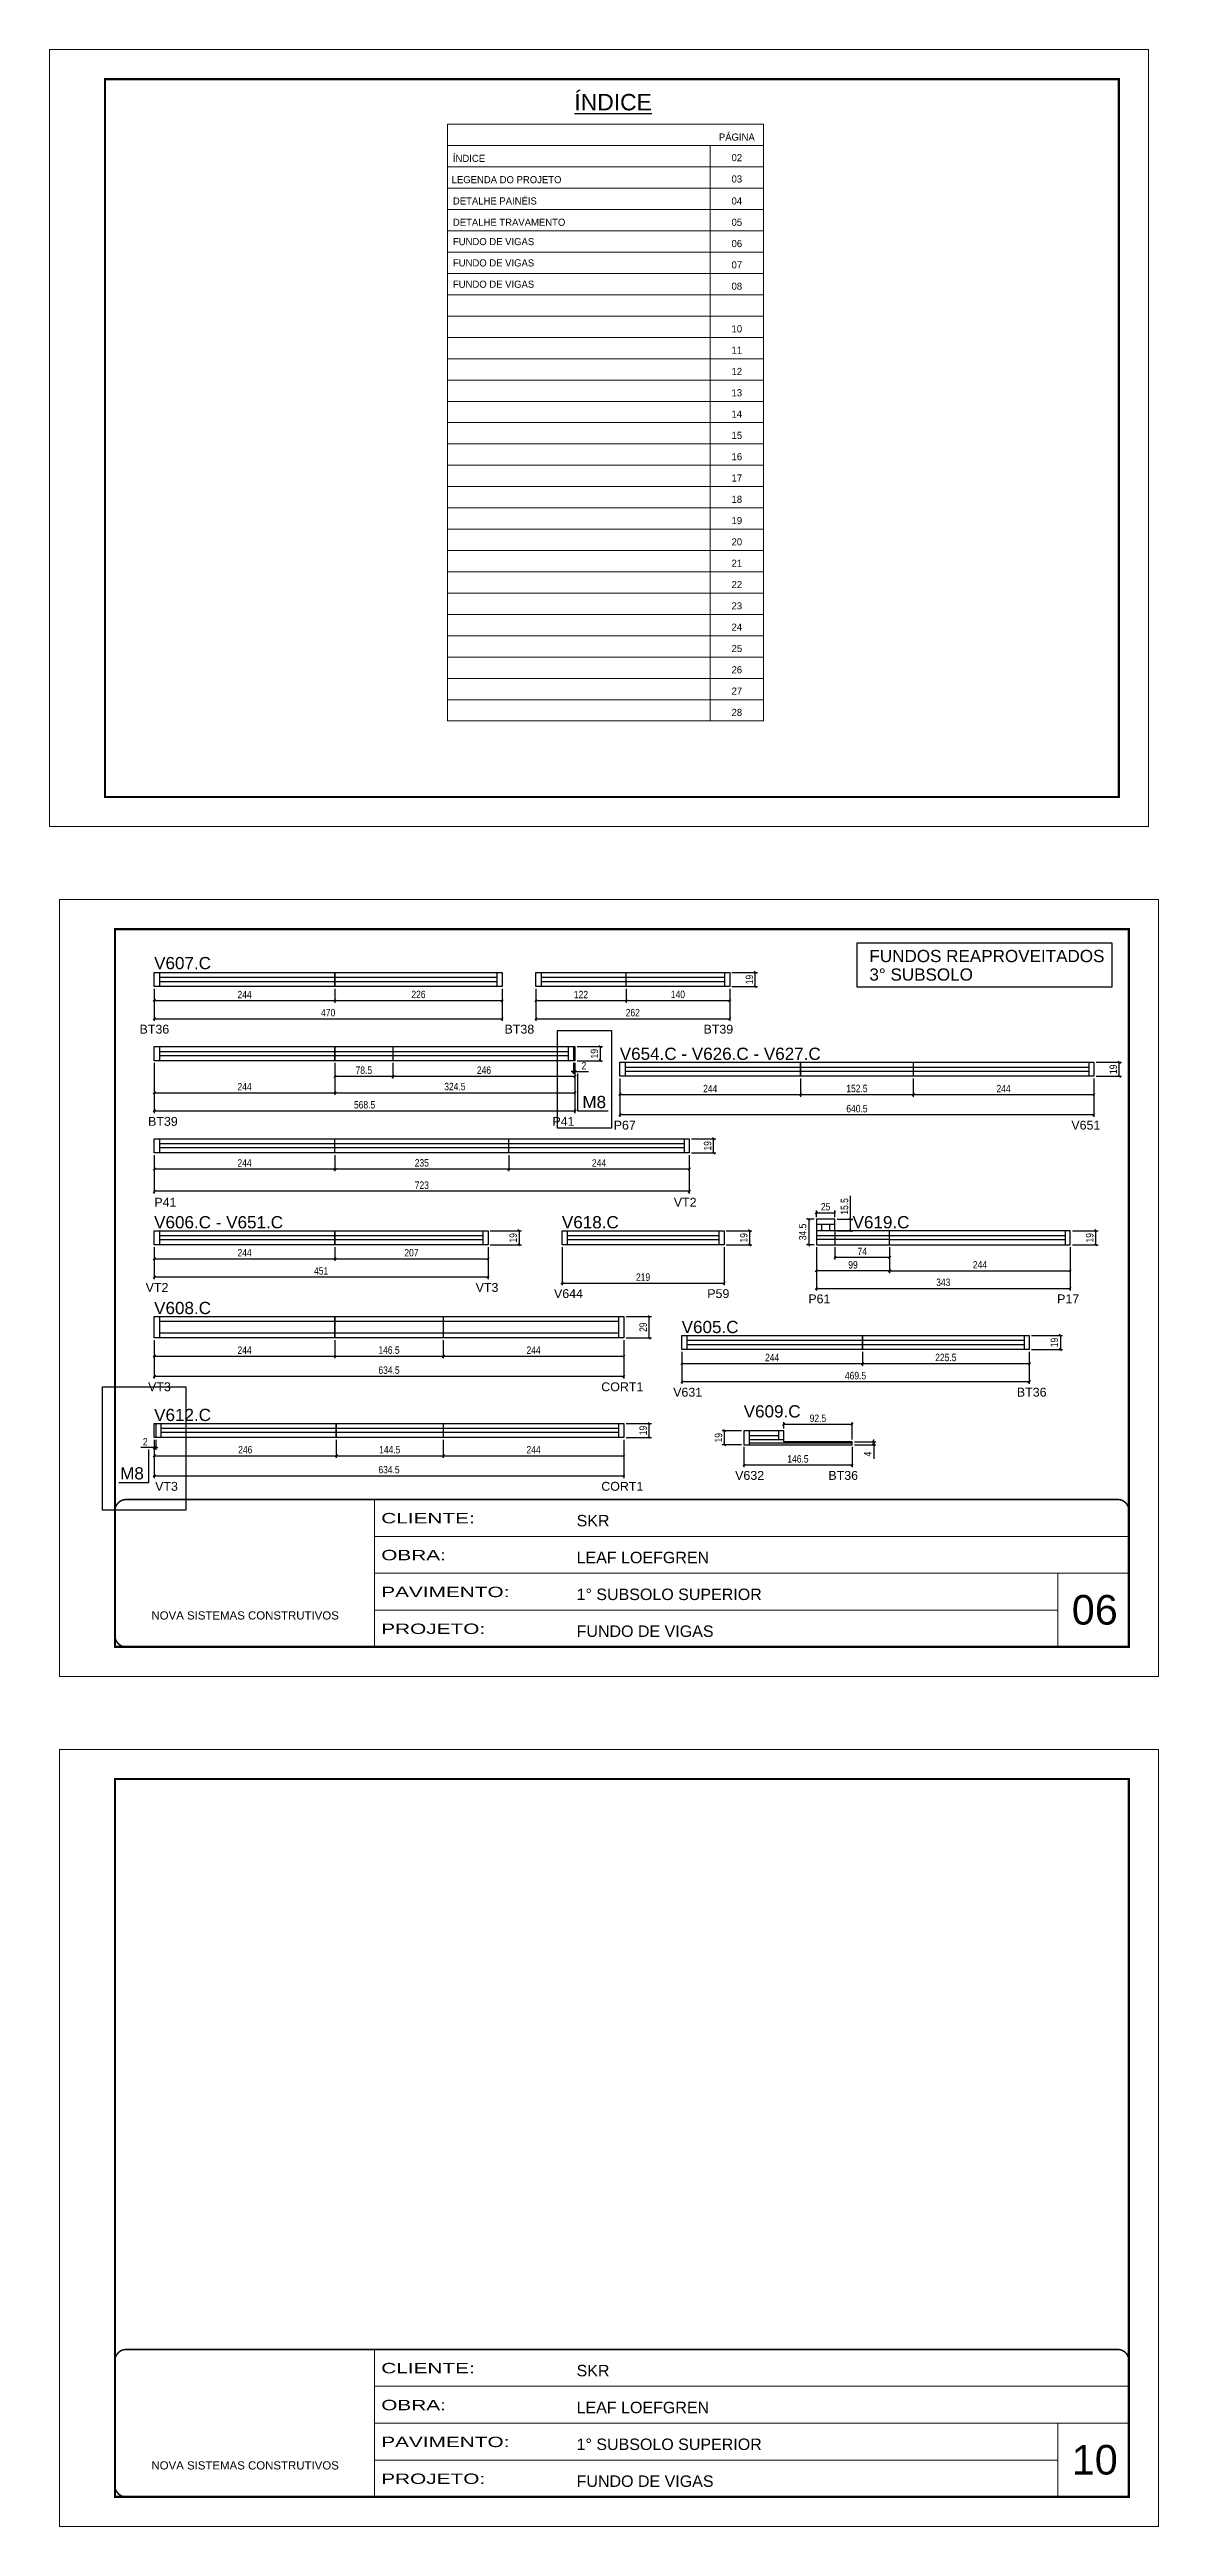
# Model space of a CAD drawing. Extents: x 1959 to 8212, y 239 to 4735.
# Drawn here: x 3544 to 5042, y 1388 to 4735 of the extents above; entities that cross this region are included whole.
import ezdxf
from ezdxf.enums import TextEntityAlignment as Align

# ---------------------------------------------------------------- set-up
doc = ezdxf.new("R2010")
doc.units = 0
doc.linetypes.add('CONTINUO', pattern=[0])
doc.linetypes.add('DASHED', pattern=[0.75, 0.5, -0.25])
doc.layers.add('00 - FELIPE', color=6, linetype='Continuous', plot=False)
for name, color, linetype in [('5', 5, 'Continuous'), ('COTA', 241, 'Continuous'), ('NOMENCLATURA', 7, 'Continuous'), ('Painéis', 200, 'Continuous'), ('SARR_2.2x7', 40, 'Continuous')]:
    doc.layers.add(name, color=color, linetype=linetype)
for name, color, linetype, lineweight in [('CARIMBO', 255, 'Continuous', 9), ('Folhas', 255, 'Continuous', 9), ('SARRAFO DE PRESSAO', 251, 'DASHED', 9)]:
    doc.layers.add(name, color=color, linetype=linetype, lineweight=lineweight)
doc.styles.add('ARIAL', font='arial.ttf')
doc.styles.add('COTA TECNICA', font='techl___.ttf', dxfattribs={"height": 10})
doc.styles.add('COTA TECNICA-50', font='techl___.ttf', dxfattribs={"height": 10})
doc.styles.get("Standard").update_dxf_attribs({"font": 'arial.ttf'})
doc.styles.add('Tecnologia', font='')
doc.styles.get('Tecnologia').set_extended_font_data('Forgotten Futurist')
doc.dimstyles.new('COTA PAINEL-50', dxfattribs={"dimtxt": 10, "dimasz": 3, "dimexe": 3, "dimexo": 3, "dimgap": 3, "dimtad": 1, "dimdec": 1, "dimzin": 12, "dimdsep": 46, "dimtxsty": 'COTA TECNICA-50', "dimblk1": 'OBLIQUE', "dimblk2": 'OBLIQUE', "dimsah": 1, "dimcen": 0.9, "dimclrd": 4, "dimclre": 4, "dimclrt": 240, "dimadec": 1, "dimazin": 3, "dimtfac": 1, "dimtdec": 1, "dimtmove": 0, "dimatfit": 3, "dimfxl": 1, "dimtolj": 1, "dimtzin": 12, "dimarcsym": 0})
doc.dimstyles.new('PAINEL', dxfattribs={"dimtxt": 10, "dimasz": 3, "dimexe": 3, "dimexo": 3, "dimgap": 3, "dimtad": 1, "dimdec": 1, "dimzin": 12, "dimdsep": 46, "dimtxsty": 'COTA TECNICA', "dimblk1": 'OBLIQUE', "dimblk2": 'OBLIQUE', "dimsah": 1, "dimcen": 0.9, "dimclrd": 4, "dimclre": 4, "dimclrt": 240, "dimadec": 1, "dimazin": 3, "dimtfac": 1, "dimtdec": 1, "dimtmove": 0, "dimatfit": 3, "dimfxl": 1, "dimtolj": 1, "dimtzin": 12, "dimarcsym": 0})

msp = doc.modelspace()

# ---------------------------------------------------------------- texts
at = {"color": 0, "linetype": 'Continuous', "ltscale": 5, "style": 'ARIAL'}
msp.add_text('%%UÍNDICE', height=22.118, dxfattribs=at).set_placement((4305.35, 4653.07), align=Align.CENTER)
at = {"layer": '5', "linetype": 'Continuous'}
for s, p in [('BT36', (3665.44, 3405.39)), ('BT38', (4158.63, 3405.39)), ('BT39', (4427.54, 3405.39)), ('BT39', (3676.92, 3280.83)), ('P41', (4223.33, 3280.83)), ('P67', (4306.15, 3275.71)), ('V651', (4924.56, 3275.71)), ('P41', (3685.38, 3171.51)), ('VT2', (4387.32, 3171.51)), ('VT2', (3673.66, 3056.4)), ('VT3', (4119.6, 3056.4)), ('V644', (4225.46, 3048.05)), ('P59', (4432.61, 3048.05)), ('P61', (4569.13, 3040.93)), ('P17', (4905.33, 3040.93)), ('VT3', (3676.92, 2922.18)), ('CORT1', (4289.33, 2922.18)), ('V631', (4386.52, 2914.86)), ('BT36', (4850.96, 2914.86)), ('V632', (4470.25, 2802.37)), ('BT36', (4596.26, 2802.37)), ('VT3', (3686.51, 2787.63)), ('CORT1', (4289.33, 2787.63))]:
    msp.add_text(s, height=12, rotation=359.99996, dxfattribs=at).set_placement(p)
at = {"layer": 'CARIMBO', "style": 'Tecnologia'}
for s, p in [('PÁGINA', (4472.53, 4612.18)), ('02', (4472.53, 4584.35)), ('03', (4472.53, 4555.55)), ('04', (4472.53, 4525.79)), ('05', (4472.53, 4496.99)), ('06', (4472.53, 4468.2)), ('07', (4472.53, 4439.4)), ('08', (4472.53, 4410.61)), ('10', (4472.53, 4353.01)), ('11', (4472.53, 4324.22)), ('12', (4472.53, 4295.42)), ('13', (4472.53, 4266.62)), ('14', (4472.53, 4237.83)), ('15', (4472.53, 4209.03)), ('16', (4472.53, 4180.24)), ('17', (4472.53, 4151.44)), ('18', (4472.53, 4122.64)), ('19', (4472.53, 4093.85)), ('20', (4472.53, 4065.05)), ('21', (4472.53, 4036.25)), ('22', (4472.53, 4007.46)), ('23', (4472.53, 3978.66)), ('24', (4472.53, 3949.87)), ('25', (4472.53, 3921.07)), ('26', (4472.53, 3892.27)), ('27', (4472.53, 3863.48)), ('28', (4472.53, 3834.68))]:
    msp.add_text(s, height=9.599, dxfattribs=at).set_placement(p, align=Align.CENTER)
at = {"layer": 'CARIMBO'}
for s, height, style, p in [('ÍNDICE', 9.599, 'Tecnologia', (4088.86, 4583.38)), ('LEGENDA DO PROJETO', 9.5987, 'Tecnologia', (4087.15, 4554.59)), ('DETALHE PAINÉIS', 9.5987, 'Tecnologia', (4088.86, 4525.79)), ('DETALHE TRAVAMENTO', 9.5987, 'Tecnologia', (4088.86, 4496.99)), ('FUNDO DE VIGAS', 9.5987, 'Tecnologia', (4088.86, 4470.87)), ('FUNDO DE VIGAS', 9.5987, 'Tecnologia', (4088.86, 4442.08)), ('FUNDO DE VIGAS', 9.5987, 'Tecnologia', (4088.86, 4413.28)), ('06', 40, 'ARIAL', (4925.13, 2606.79)), ('10', 40, 'ARIAL', (4925.13, 1458.21))]:
    msp.add_text(s, height=height, dxfattribs=dict(at, style=style)).set_placement(p)
at = {"layer": 'NOMENCLATURA', "linetype": 'Continuous'}
for s, p in [('FUNDOS REAPROVEITADOS', (4651.69, 3502.02)), ('V607.C', (3685.1, 3492.45)), ('3° SUBSOLO', (4651.69, 3476.99)), ('V654.C - V626.C - V627.C', (4314.32, 3369.93)), ('M8', (4263.82, 3304.76)), ('V606.C - V651.C', (3685.1, 3142.27)), ('V618.C', (4236.12, 3142.27)), ('V619.C', (4628.92, 3142.27)), ('V608.C', (3685.1, 3026.41)), ('V605.C', (4397.96, 3000.72)), ('V612.C', (3685.1, 2881.85)), ('V609.C', (4481.78, 2886.68)), ('M8', (3639.16, 2802.94))]:
    msp.add_text(s, height=16.5, dxfattribs=at).set_placement(p)

# ---------------------------------------------------------------- blocks, each defined once
blk = doc.blocks.new('9999999999')
at = {"color": 30, "linetype": 'CONTINUO'}
for p, q in [((98564.6, 34230.2), (98564.6, 34429.4)), ((98564.6, 34379.6), (99584, 34379.6)), ((98564.6, 34329.8), (99488, 34329.8)), ((99584, 34329.8), (99488, 34329.8)), ((99488, 34329.8), (99488, 34230.2)), ((98564.6, 34280), (99488, 34280))]:
    blk.add_line(p, q, dxfattribs=at)
at = {"color": 30, "linetype": 'CONTINUO', "const_width": 2}
blk.add_lwpolyline([(99584, 34230.2), (99584, 34414.4, 0.414214), (99569, 34429.4), (98229, 34429.4, 0.414214), (98214, 34414.4), (98214, 34245.2, 0.414214), (98229, 34230.2), (99584, 34230.2)], format="xyb", dxfattribs=at)
at = {"layer": 'Folhas'}
blk.add_lwpolyline([(98139, 34190.2), (99624, 34190.2), (99624, 35240.2), (98139, 35240.2)], close=True, dxfattribs=at)
at = {"layer": 'Folhas', "color": 30, "const_width": 3}
blk.add_lwpolyline([(98214, 34230.2), (99584, 34230.2), (99584, 35200.2), (98214, 35200.2)], close=True, dxfattribs=at)
at = {"color": 7, "linetype": 'Continuous', "ltscale": 5, "style": 'ARIAL'}
for s, height, p in [('SKR', 15.48, (98837.7, 34393.1)), ('LEAF LOEFGREN', 15.483, (98837.7, 34343.3)), ('1° SUBSOLO SUPERIOR', 15.483, (98837.7, 34293.5)), ('NOVA SISTEMAS CONSTRUTIVOS', 11.059, (98263.2, 34267.2)), ('FUNDO DE VIGAS', 15.483, (98837.7, 34243.7))]:
    blk.add_text(s, height=height, dxfattribs=at).set_placement(p)
at = {"layer": 'Folhas', "color": 7, "style": 'Tecnologia', "width": 1.5}
for s, p in [('CLIENTE:', (98573.7, 34397.2)), ('OBRA:', (98573.7, 34347.3)), ('PAVIMENTO:', (98573.7, 34297.5)), ('PROJETO:', (98573.7, 34247.7))]:
    blk.add_text(s, height=14, dxfattribs=at).set_placement(p)
blk = doc.blocks.new('_Oblique')
at = {"color": 0, "linetype": 'ByBlock', "lineweight": -2}
blk.add_line((-0.5, -0.5), (0.5, 0.5), dxfattribs=at)
blk = doc.blocks.new('*D166')
at = {"layer": 'COTA', "color": 4, "linetype": 'ByBlock', "lineweight": -2, "transparency": 16777216}
for p, q in [((3685.3, 3466), (3685.3, 3447.2)), ((3685.3, 3450.2), (3929.3, 3450.2)), ((3929.3, 3466), (3929.3, 3447.2))]:
    blk.add_line(p, q, dxfattribs=at)
at = {"layer": 'Defpoints', "color": 0, "linetype": 'ByBlock', "transparency": 16777216}
for p in [(3685.3, 3469), (3929.3, 3469), (3929.3, 3450.2)]:
    blk.add_point(p, dxfattribs=at)
at = {"layer": 'COTA', "color": 4, "linetype": 'ByBlock', "lineweight": -2, "transparency": 16777216, "xscale": 3, "yscale": 3, "zscale": 3, "rotation": 180}
blk.add_blockref('_Oblique', (3685.3, 3450.2), dxfattribs=at)
at = {"layer": 'COTA', "color": 4, "linetype": 'ByBlock', "lineweight": -2, "transparency": 16777216, "xscale": 3, "yscale": 3, "zscale": 3}
blk.add_blockref('_Oblique', (3929.3, 3450.2), dxfattribs=at)
at = {"layer": 'COTA', "color": 240, "linetype": 'ByBlock', "transparency": 16777216, "insert": (3807.3, 3458.2), "char_height": 10, "attachment_point": 5, "style": 'COTA TECNICA-50'}
blk.add_mtext('\\A1;244', dxfattribs=at)
blk = doc.blocks.new('*D167')
at = {"layer": 'COTA', "color": 4, "linetype": 'ByBlock', "lineweight": -2, "transparency": 16777216}
for p, q in [((3929.3, 3466), (3929.3, 3447.2)), ((3929.3, 3450.2), (4155.3, 3450.2)), ((4155.3, 3466), (4155.3, 3447.2))]:
    blk.add_line(p, q, dxfattribs=at)
at = {"layer": 'Defpoints', "color": 0, "linetype": 'ByBlock', "transparency": 16777216}
for p in [(3929.3, 3469), (4155.3, 3469), (4155.3, 3450.2)]:
    blk.add_point(p, dxfattribs=at)
at = {"layer": 'COTA', "color": 4, "linetype": 'ByBlock', "lineweight": -2, "transparency": 16777216, "xscale": 3, "yscale": 3, "zscale": 3, "rotation": 180}
blk.add_blockref('_Oblique', (3929.3, 3450.2), dxfattribs=at)
at = {"layer": 'COTA', "color": 4, "linetype": 'ByBlock', "lineweight": -2, "transparency": 16777216, "xscale": 3, "yscale": 3, "zscale": 3}
blk.add_blockref('_Oblique', (4155.3, 3450.2), dxfattribs=at)
at = {"layer": 'COTA', "color": 240, "linetype": 'ByBlock', "transparency": 16777216, "insert": (4042.3, 3458.3), "char_height": 10, "attachment_point": 5, "style": 'COTA TECNICA-50'}
blk.add_mtext('\\A1;226', dxfattribs=at)
blk = doc.blocks.new('*D168')
at = {"layer": 'COTA', "color": 4, "lineweight": -2, "transparency": 16777216}
for p, q in [((3685.3, 3466), (3685.3, 3422.6)), ((4155.3, 3466), (4155.3, 3422.6)), ((3685.3, 3425.6), (4155.3, 3425.6))]:
    blk.add_line(p, q, dxfattribs=at)
at = {"layer": 'Defpoints', "color": 0, "transparency": 16777216}
for p in [(3685.3, 3469), (4155.3, 3469), (4155.3, 3425.6)]:
    blk.add_point(p, dxfattribs=at)
at = {"layer": 'COTA', "color": 4, "lineweight": -2, "transparency": 16777216, "xscale": 3, "yscale": 3, "zscale": 3, "rotation": 180}
blk.add_blockref('_Oblique', (3685.3, 3425.6), dxfattribs=at)
at = {"layer": 'COTA', "color": 4, "lineweight": -2, "transparency": 16777216, "xscale": 3, "yscale": 3, "zscale": 3}
blk.add_blockref('_Oblique', (4155.3, 3425.6), dxfattribs=at)
at = {"layer": 'COTA', "color": 240, "transparency": 16777216, "insert": (3920.3, 3433.7), "char_height": 10, "attachment_point": 5, "style": 'COTA TECNICA'}
blk.add_mtext('\\A1;470', dxfattribs=at)
blk = doc.blocks.new('*D169')
at = {"layer": 'COTA', "color": 4, "lineweight": -2, "transparency": 16777216}
for p, q in [((4200.9, 3466), (4200.9, 3422.6)), ((4462.9, 3466), (4462.9, 3422.6)), ((4200.9, 3425.6), (4462.9, 3425.6))]:
    blk.add_line(p, q, dxfattribs=at)
at = {"layer": 'Defpoints', "color": 0, "transparency": 16777216}
for p in [(4200.9, 3469), (4462.9, 3469), (4462.9, 3425.6)]:
    blk.add_point(p, dxfattribs=at)
at = {"layer": 'COTA', "color": 4, "lineweight": -2, "transparency": 16777216, "xscale": 3, "yscale": 3, "zscale": 3, "rotation": 180}
blk.add_blockref('_Oblique', (4200.9, 3425.6), dxfattribs=at)
at = {"layer": 'COTA', "color": 4, "lineweight": -2, "transparency": 16777216, "xscale": 3, "yscale": 3, "zscale": 3}
blk.add_blockref('_Oblique', (4462.9, 3425.6), dxfattribs=at)
at = {"layer": 'COTA', "color": 240, "transparency": 16777216, "insert": (4331.9, 3433.7), "char_height": 10, "attachment_point": 5, "style": 'COTA TECNICA'}
blk.add_mtext('\\A1;262', dxfattribs=at)
blk = doc.blocks.new('*D170')
at = {"layer": 'COTA', "color": 4, "lineweight": -2, "transparency": 16777216}
for p, q in [((4465.9, 3488), (4500.5, 3488)), ((4497.5, 3469), (4497.5, 3488)), ((4465.9, 3469), (4500.5, 3469))]:
    blk.add_line(p, q, dxfattribs=at)
at = {"layer": 'Defpoints', "color": 0, "transparency": 16777216}
for p in [(4462.9, 3488), (4497.5, 3488), (4462.9, 3469)]:
    blk.add_point(p, dxfattribs=at)
at = {"layer": 'COTA', "color": 4, "lineweight": -2, "transparency": 16777216, "xscale": 3, "yscale": 3, "zscale": 3}
for p, rotation in [((4497.5, 3488), 90), ((4497.5, 3469), 270)]:
    blk.add_blockref('_Oblique', p, dxfattribs=dict(at, rotation=rotation))
at = {"layer": 'COTA', "color": 240, "transparency": 16777216, "insert": (4489.5, 3478.5), "char_height": 10, "attachment_point": 5, "rotation": 90, "style": 'COTA TECNICA'}
blk.add_mtext('\\A1;19', dxfattribs=at)
blk = doc.blocks.new('*D171')
at = {"layer": 'Defpoints', "color": 0, "transparency": 16777216}
for p in [(4200.9, 3469), (4322.9, 3469), (4322.9, 3450.2)]:
    blk.add_point(p, dxfattribs=at)
at = {"layer": 'Painéis', "color": 4, "lineweight": -2, "transparency": 16777216}
for p, q in [((4200.9, 3466), (4200.9, 3447.2)), ((4200.9, 3450.2), (4322.9, 3450.2)), ((4322.9, 3466), (4322.9, 3447.2))]:
    blk.add_line(p, q, dxfattribs=at)
at = {"layer": 'Painéis', "color": 4, "lineweight": -2, "transparency": 16777216, "xscale": 3, "yscale": 3, "zscale": 3, "rotation": 180}
blk.add_blockref('_Oblique', (4200.9, 3450.2), dxfattribs=at)
at = {"layer": 'Painéis', "color": 4, "lineweight": -2, "transparency": 16777216, "xscale": 3, "yscale": 3, "zscale": 3}
blk.add_blockref('_Oblique', (4322.9, 3450.2), dxfattribs=at)
at = {"layer": 'Painéis', "color": 240, "transparency": 16777216, "insert": (4261.9, 3458.2), "char_height": 10, "attachment_point": 5, "style": 'COTA TECNICA'}
blk.add_mtext('\\A1;122', dxfattribs=at)
blk = doc.blocks.new('*D172')
at = {"layer": 'Defpoints', "color": 0, "transparency": 16777216}
for p in [(4322.9, 3469), (4462.9, 3469), (4462.9, 3450.2)]:
    blk.add_point(p, dxfattribs=at)
at = {"layer": 'Painéis', "color": 4, "lineweight": -2, "transparency": 16777216}
for p, q in [((4322.9, 3466), (4322.9, 3447.2)), ((4322.9, 3450.2), (4462.9, 3450.2)), ((4462.9, 3466), (4462.9, 3447.2))]:
    blk.add_line(p, q, dxfattribs=at)
at = {"layer": 'Painéis', "color": 4, "lineweight": -2, "transparency": 16777216, "xscale": 3, "yscale": 3, "zscale": 3, "rotation": 180}
blk.add_blockref('_Oblique', (4322.9, 3450.2), dxfattribs=at)
at = {"layer": 'Painéis', "color": 4, "lineweight": -2, "transparency": 16777216, "xscale": 3, "yscale": 3, "zscale": 3}
blk.add_blockref('_Oblique', (4462.9, 3450.2), dxfattribs=at)
at = {"layer": 'Painéis', "color": 240, "transparency": 16777216, "insert": (4392.9, 3458.3), "char_height": 10, "attachment_point": 5, "style": 'COTA TECNICA'}
blk.add_mtext('\\A1;140', dxfattribs=at)
blk = doc.blocks.new('*D173')
at = {"layer": 'COTA', "color": 4, "linetype": 'ByBlock', "lineweight": -2, "transparency": 16777216}
for p, q in [((3685.3, 3365.8), (3685.3, 3322.6)), ((3929.3, 3365.8), (3929.3, 3322.6)), ((3685.3, 3325.6), (3929.3, 3325.6))]:
    blk.add_line(p, q, dxfattribs=at)
at = {"layer": 'Defpoints', "color": 0, "linetype": 'ByBlock', "transparency": 16777216}
for p in [(3685.3, 3368.8), (3929.3, 3368.8), (3929.3, 3325.6)]:
    blk.add_point(p, dxfattribs=at)
at = {"layer": 'COTA', "color": 4, "linetype": 'ByBlock', "lineweight": -2, "transparency": 16777216, "xscale": 3, "yscale": 3, "zscale": 3, "rotation": 180}
blk.add_blockref('_Oblique', (3685.3, 3325.6), dxfattribs=at)
at = {"layer": 'COTA', "color": 4, "linetype": 'ByBlock', "lineweight": -2, "transparency": 16777216, "xscale": 3, "yscale": 3, "zscale": 3}
blk.add_blockref('_Oblique', (3929.3, 3325.6), dxfattribs=at)
at = {"layer": 'COTA', "color": 240, "linetype": 'ByBlock', "transparency": 16777216, "insert": (3807.3, 3333.7), "char_height": 10, "attachment_point": 5, "style": 'COTA TECNICA-50'}
blk.add_mtext('\\A1;244', dxfattribs=at)
blk = doc.blocks.new('*D174')
at = {"layer": 'COTA', "color": 4, "linetype": 'ByBlock', "lineweight": -2, "transparency": 16777216}
for p, q in [((3929.3, 3365.8), (3929.3, 3322.6)), ((4253.8, 3365.8), (4253.8, 3322.6)), ((3929.3, 3325.6), (4253.8, 3325.6))]:
    blk.add_line(p, q, dxfattribs=at)
at = {"layer": 'Defpoints', "color": 0, "linetype": 'ByBlock', "transparency": 16777216}
for p in [(3929.3, 3368.8), (4253.8, 3368.8), (4253.8, 3325.6)]:
    blk.add_point(p, dxfattribs=at)
at = {"layer": 'COTA', "color": 4, "linetype": 'ByBlock', "lineweight": -2, "transparency": 16777216, "xscale": 3, "yscale": 3, "zscale": 3, "rotation": 180}
blk.add_blockref('_Oblique', (3929.3, 3325.6), dxfattribs=at)
at = {"layer": 'COTA', "color": 4, "linetype": 'ByBlock', "lineweight": -2, "transparency": 16777216, "xscale": 3, "yscale": 3, "zscale": 3}
blk.add_blockref('_Oblique', (4253.8, 3325.6), dxfattribs=at)
at = {"layer": 'COTA', "color": 240, "linetype": 'ByBlock', "transparency": 16777216, "insert": (4091.5, 3333.8), "char_height": 10, "attachment_point": 5, "style": 'COTA TECNICA-50'}
blk.add_mtext('\\A1;324.5', dxfattribs=at)
blk = doc.blocks.new('*D175')
at = {"layer": 'COTA', "color": 4, "lineweight": -2, "transparency": 16777216}
for p, q in [((3685.3, 3365.8), (3685.3, 3298)), ((4253.8, 3365.8), (4253.8, 3298)), ((3685.3, 3301), (4253.8, 3301))]:
    blk.add_line(p, q, dxfattribs=at)
at = {"layer": 'Defpoints', "color": 0, "transparency": 16777216}
for p in [(3685.3, 3368.8), (4253.8, 3368.8), (4253.8, 3301)]:
    blk.add_point(p, dxfattribs=at)
at = {"layer": 'COTA', "color": 4, "lineweight": -2, "transparency": 16777216, "xscale": 3, "yscale": 3, "zscale": 3, "rotation": 180}
blk.add_blockref('_Oblique', (3685.3, 3301), dxfattribs=at)
at = {"layer": 'COTA', "color": 4, "lineweight": -2, "transparency": 16777216, "xscale": 3, "yscale": 3, "zscale": 3}
blk.add_blockref('_Oblique', (4253.8, 3301), dxfattribs=at)
at = {"layer": 'COTA', "color": 240, "transparency": 16777216, "insert": (3969.5, 3309.2), "char_height": 10, "attachment_point": 5, "style": 'COTA TECNICA'}
blk.add_mtext('\\A1;568.5', dxfattribs=at)
blk = doc.blocks.new('*D176')
at = {"layer": 'Defpoints', "color": 0, "transparency": 16777216}
for p in [(3929.3, 3368.8), (4007.8, 3368.8), (4007.8, 3347.8)]:
    blk.add_point(p, dxfattribs=at)
at = {"layer": 'Painéis', "color": 4, "lineweight": -2, "transparency": 16777216}
for p, q in [((3929.3, 3365.8), (3929.3, 3344.8)), ((3929.3, 3347.8), (4007.8, 3347.8)), ((4007.8, 3365.8), (4007.8, 3344.8))]:
    blk.add_line(p, q, dxfattribs=at)
at = {"layer": 'Painéis', "color": 4, "lineweight": -2, "transparency": 16777216, "xscale": 3, "yscale": 3, "zscale": 3, "rotation": 180}
blk.add_blockref('_Oblique', (3929.3, 3347.8), dxfattribs=at)
at = {"layer": 'Painéis', "color": 4, "lineweight": -2, "transparency": 16777216, "xscale": 3, "yscale": 3, "zscale": 3}
blk.add_blockref('_Oblique', (4007.8, 3347.8), dxfattribs=at)
at = {"layer": 'Painéis', "color": 240, "transparency": 16777216, "insert": (3968.5, 3355.9), "char_height": 10, "attachment_point": 5, "style": 'COTA TECNICA'}
blk.add_mtext('\\A1;78.5', dxfattribs=at)
blk = doc.blocks.new('*D177')
at = {"layer": 'Defpoints', "color": 0, "transparency": 16777216}
for p in [(4007.8, 3368.8), (4253.8, 3368.8), (4253.8, 3347.8)]:
    blk.add_point(p, dxfattribs=at)
at = {"layer": 'Painéis', "color": 4, "lineweight": -2, "transparency": 16777216}
for p, q in [((4007.8, 3365.8), (4007.8, 3344.8)), ((4007.8, 3347.8), (4253.8, 3347.8)), ((4253.8, 3365.8), (4253.8, 3344.8))]:
    blk.add_line(p, q, dxfattribs=at)
at = {"layer": 'Painéis', "color": 4, "lineweight": -2, "transparency": 16777216, "xscale": 3, "yscale": 3, "zscale": 3, "rotation": 180}
blk.add_blockref('_Oblique', (4007.8, 3347.8), dxfattribs=at)
at = {"layer": 'Painéis', "color": 4, "lineweight": -2, "transparency": 16777216, "xscale": 3, "yscale": 3, "zscale": 3}
blk.add_blockref('_Oblique', (4253.8, 3347.8), dxfattribs=at)
at = {"layer": 'Painéis', "color": 240, "transparency": 16777216, "insert": (4130.8, 3355.9), "char_height": 10, "attachment_point": 5, "style": 'COTA TECNICA'}
blk.add_mtext('\\A1;246', dxfattribs=at)
blk = doc.blocks.new('*D178')
at = {"layer": 'COTA', "color": 4, "linetype": 'ByBlock', "lineweight": -2, "transparency": 16777216}
for p, q in [((4164.3, 3241.3), (4164.3, 3219.5)), ((4164.3, 3222.5), (4408.3, 3222.5)), ((4408.3, 3241.3), (4408.3, 3219.5))]:
    blk.add_line(p, q, dxfattribs=at)
at = {"layer": 'Defpoints', "color": 0, "linetype": 'ByBlock', "transparency": 16777216}
for p in [(4164.3, 3244.3), (4408.3, 3244.3), (4408.3, 3222.5)]:
    blk.add_point(p, dxfattribs=at)
at = {"layer": 'COTA', "color": 4, "linetype": 'ByBlock', "lineweight": -2, "transparency": 16777216, "xscale": 3, "yscale": 3, "zscale": 3, "rotation": 180}
blk.add_blockref('_Oblique', (4164.3, 3222.5), dxfattribs=at)
at = {"layer": 'COTA', "color": 4, "linetype": 'ByBlock', "lineweight": -2, "transparency": 16777216, "xscale": 3, "yscale": 3, "zscale": 3}
blk.add_blockref('_Oblique', (4408.3, 3222.5), dxfattribs=at)
at = {"layer": 'COTA', "color": 240, "linetype": 'ByBlock', "transparency": 16777216, "insert": (4286.3, 3230.6), "char_height": 10, "attachment_point": 5, "style": 'COTA TECNICA-50'}
blk.add_mtext('\\A1;244', dxfattribs=at)
blk = doc.blocks.new('*D179')
at = {"layer": 'COTA', "color": 4, "lineweight": -2, "transparency": 16777216}
for p, q in [((4411.3, 3263.3), (4444.1, 3263.3)), ((4441.1, 3244.3), (4441.1, 3263.3)), ((4411.3, 3244.3), (4444.1, 3244.3))]:
    blk.add_line(p, q, dxfattribs=at)
at = {"layer": 'Defpoints', "color": 0, "transparency": 16777216}
for p in [(4408.3, 3263.3), (4441.1, 3263.3), (4408.3, 3244.3)]:
    blk.add_point(p, dxfattribs=at)
at = {"layer": 'COTA', "color": 4, "lineweight": -2, "transparency": 16777216, "xscale": 3, "yscale": 3, "zscale": 3}
for p, rotation in [((4441.1, 3263.3), 90), ((4441.1, 3244.3), 270)]:
    blk.add_blockref('_Oblique', p, dxfattribs=dict(at, rotation=rotation))
at = {"layer": 'COTA', "color": 240, "transparency": 16777216, "insert": (4433, 3253.8), "char_height": 10, "attachment_point": 5, "rotation": 90, "style": 'COTA TECNICA'}
blk.add_mtext('\\A1;19', dxfattribs=at)
blk = doc.blocks.new('*D180')
at = {"layer": 'COTA', "color": 4, "lineweight": -2, "transparency": 16777216}
for p, q in [((3685.3, 3241.3), (3685.3, 3219.5)), ((3685.3, 3222.5), (3929.3, 3222.5)), ((3929.3, 3241.3), (3929.3, 3219.5))]:
    blk.add_line(p, q, dxfattribs=at)
at = {"layer": 'Defpoints', "color": 0, "transparency": 16777216}
for p in [(3685.3, 3244.3), (3929.3, 3244.3), (3929.3, 3222.5)]:
    blk.add_point(p, dxfattribs=at)
at = {"layer": 'COTA', "color": 4, "lineweight": -2, "transparency": 16777216, "xscale": 3, "yscale": 3, "zscale": 3, "rotation": 180}
blk.add_blockref('_Oblique', (3685.3, 3222.5), dxfattribs=at)
at = {"layer": 'COTA', "color": 4, "lineweight": -2, "transparency": 16777216, "xscale": 3, "yscale": 3, "zscale": 3}
blk.add_blockref('_Oblique', (3929.3, 3222.5), dxfattribs=at)
at = {"layer": 'COTA', "color": 240, "transparency": 16777216, "insert": (3807.3, 3230.6), "char_height": 10, "attachment_point": 5, "style": 'COTA TECNICA'}
blk.add_mtext('\\A1;244', dxfattribs=at)
blk = doc.blocks.new('*D181')
at = {"layer": 'COTA', "color": 4, "lineweight": -2, "transparency": 16777216}
for p, q in [((3929.3, 3241.3), (3929.3, 3219.5)), ((3929.3, 3222.5), (4164.3, 3222.5)), ((4164.3, 3241.3), (4164.3, 3219.5))]:
    blk.add_line(p, q, dxfattribs=at)
at = {"layer": 'Defpoints', "color": 0, "transparency": 16777216}
for p in [(3929.3, 3244.3), (4164.3, 3244.3), (4164.3, 3222.5)]:
    blk.add_point(p, dxfattribs=at)
at = {"layer": 'COTA', "color": 4, "lineweight": -2, "transparency": 16777216, "xscale": 3, "yscale": 3, "zscale": 3, "rotation": 180}
blk.add_blockref('_Oblique', (3929.3, 3222.5), dxfattribs=at)
at = {"layer": 'COTA', "color": 4, "lineweight": -2, "transparency": 16777216, "xscale": 3, "yscale": 3, "zscale": 3}
blk.add_blockref('_Oblique', (4164.3, 3222.5), dxfattribs=at)
at = {"layer": 'COTA', "color": 240, "transparency": 16777216, "insert": (4046.8, 3230.7), "char_height": 10, "attachment_point": 5, "style": 'COTA TECNICA'}
blk.add_mtext('\\A1;235', dxfattribs=at)
blk = doc.blocks.new('*D182')
at = {"layer": 'COTA', "color": 4, "lineweight": -2, "transparency": 16777216}
for p, q in [((3685.3, 3241.3), (3685.3, 3189.3)), ((4408.3, 3241.3), (4408.3, 3189.3)), ((4408.3, 3192.3), (3685.3, 3192.3))]:
    blk.add_line(p, q, dxfattribs=at)
at = {"layer": 'Defpoints', "color": 0, "transparency": 16777216}
for p in [(3685.3, 3244.3), (4408.3, 3244.3), (3685.3, 3192.3)]:
    blk.add_point(p, dxfattribs=at)
at = {"layer": 'COTA', "color": 4, "lineweight": -2, "transparency": 16777216, "xscale": 3, "yscale": 3, "zscale": 3, "rotation": 180}
blk.add_blockref('_Oblique', (3685.3, 3192.3), dxfattribs=at)
at = {"layer": 'COTA', "color": 4, "lineweight": -2, "transparency": 16777216, "xscale": 3, "yscale": 3, "zscale": 3}
blk.add_blockref('_Oblique', (4408.3, 3192.3), dxfattribs=at)
at = {"layer": 'COTA', "color": 240, "transparency": 16777216, "insert": (4046.8, 3200.5), "char_height": 10, "attachment_point": 5, "style": 'COTA TECNICA'}
blk.add_mtext('\\A1;723', dxfattribs=at)
blk = doc.blocks.new('*D183')
at = {"layer": 'Defpoints', "color": 0, "transparency": 16777216}
for p in [(4253.8, 3387.8), (4288.1, 3387.8), (4253.8, 3368.8)]:
    blk.add_point(p, dxfattribs=at)
at = {"layer": 'Painéis', "color": 4, "lineweight": -2, "transparency": 16777216}
for p, q in [((4256.8, 3387.8), (4291.1, 3387.8)), ((4288.1, 3368.8), (4288.1, 3387.8)), ((4256.8, 3368.8), (4291.1, 3368.8))]:
    blk.add_line(p, q, dxfattribs=at)
at = {"layer": 'Painéis', "color": 4, "lineweight": -2, "transparency": 16777216, "xscale": 3, "yscale": 3, "zscale": 3}
for p, rotation in [((4288.1, 3387.8), 90), ((4288.1, 3368.8), 270)]:
    blk.add_blockref('_Oblique', p, dxfattribs=dict(at, rotation=rotation))
at = {"layer": 'Painéis', "color": 240, "transparency": 16777216, "insert": (4280, 3378.3), "char_height": 10, "attachment_point": 5, "rotation": 90, "style": 'COTA TECNICA'}
blk.add_mtext('\\A1;19', dxfattribs=at)
blk = doc.blocks.new('*D184')
at = {"layer": 'COTA', "color": 4, "linetype": 'ByBlock', "lineweight": -2, "transparency": 16777216}
for p, q in [((3685.3, 3117), (3685.3, 3098.2)), ((3929.3, 3117), (3929.3, 3098.2)), ((3685.3, 3101.2), (3929.3, 3101.2))]:
    blk.add_line(p, q, dxfattribs=at)
at = {"layer": 'Defpoints', "color": 0, "linetype": 'ByBlock', "transparency": 16777216}
for p in [(3685.3, 3120), (3929.3, 3120), (3929.3, 3101.2)]:
    blk.add_point(p, dxfattribs=at)
at = {"layer": 'COTA', "color": 4, "linetype": 'ByBlock', "lineweight": -2, "transparency": 16777216, "xscale": 3, "yscale": 3, "zscale": 3, "rotation": 180}
blk.add_blockref('_Oblique', (3685.3, 3101.2), dxfattribs=at)
at = {"layer": 'COTA', "color": 4, "linetype": 'ByBlock', "lineweight": -2, "transparency": 16777216, "xscale": 3, "yscale": 3, "zscale": 3}
blk.add_blockref('_Oblique', (3929.3, 3101.2), dxfattribs=at)
at = {"layer": 'COTA', "color": 240, "linetype": 'ByBlock', "transparency": 16777216, "insert": (3807.3, 3109.3), "char_height": 10, "attachment_point": 5, "style": 'COTA TECNICA-50'}
blk.add_mtext('\\A1;244', dxfattribs=at)
blk = doc.blocks.new('*D185')
at = {"layer": 'COTA', "color": 4, "linetype": 'ByBlock', "lineweight": -2, "transparency": 16777216}
for p, q in [((3929.3, 3117), (3929.3, 3098.2)), ((4136.3, 3117), (4136.3, 3098.2)), ((3929.3, 3101.2), (4136.3, 3101.2))]:
    blk.add_line(p, q, dxfattribs=at)
at = {"layer": 'Defpoints', "color": 0, "linetype": 'ByBlock', "transparency": 16777216}
for p in [(3929.3, 3120), (4136.3, 3120), (4136.3, 3101.2)]:
    blk.add_point(p, dxfattribs=at)
at = {"layer": 'COTA', "color": 4, "linetype": 'ByBlock', "lineweight": -2, "transparency": 16777216, "xscale": 3, "yscale": 3, "zscale": 3, "rotation": 180}
blk.add_blockref('_Oblique', (3929.3, 3101.2), dxfattribs=at)
at = {"layer": 'COTA', "color": 4, "linetype": 'ByBlock', "lineweight": -2, "transparency": 16777216, "xscale": 3, "yscale": 3, "zscale": 3}
blk.add_blockref('_Oblique', (4136.3, 3101.2), dxfattribs=at)
at = {"layer": 'COTA', "color": 240, "linetype": 'ByBlock', "transparency": 16777216, "insert": (4032.8, 3109.3), "char_height": 10, "attachment_point": 5, "style": 'COTA TECNICA-50'}
blk.add_mtext('\\A1;207', dxfattribs=at)
blk = doc.blocks.new('*D186')
at = {"layer": 'COTA', "color": 4, "lineweight": -2, "transparency": 16777216}
for p, q in [((3685.3, 3117), (3685.3, 3073.6)), ((4136.3, 3117), (4136.3, 3073.6)), ((3685.3, 3076.6), (4136.3, 3076.6))]:
    blk.add_line(p, q, dxfattribs=at)
at = {"layer": 'Defpoints', "color": 0, "transparency": 16777216}
for p in [(3685.3, 3120), (4136.3, 3120), (4136.3, 3076.6)]:
    blk.add_point(p, dxfattribs=at)
at = {"layer": 'COTA', "color": 4, "lineweight": -2, "transparency": 16777216, "xscale": 3, "yscale": 3, "zscale": 3, "rotation": 180}
blk.add_blockref('_Oblique', (3685.3, 3076.6), dxfattribs=at)
at = {"layer": 'COTA', "color": 4, "lineweight": -2, "transparency": 16777216, "xscale": 3, "yscale": 3, "zscale": 3}
blk.add_blockref('_Oblique', (4136.3, 3076.6), dxfattribs=at)
at = {"layer": 'COTA', "color": 240, "transparency": 16777216, "insert": (3910.8, 3084.7), "char_height": 10, "attachment_point": 5, "style": 'COTA TECNICA'}
blk.add_mtext('\\A1;451', dxfattribs=at)
blk = doc.blocks.new('*D187')
at = {"layer": 'Defpoints', "color": 0, "transparency": 16777216}
for p in [(4136.3, 3139), (4136.3, 3120), (4178.4, 3120)]:
    blk.add_point(p, dxfattribs=at)
at = {"layer": 'Painéis', "color": 4, "lineweight": -2, "transparency": 16777216}
for p, q in [((4139.3, 3139), (4181.4, 3139)), ((4139.3, 3120), (4181.4, 3120)), ((4178.4, 3139), (4178.4, 3120))]:
    blk.add_line(p, q, dxfattribs=at)
at = {"layer": 'Painéis', "color": 4, "lineweight": -2, "transparency": 16777216, "xscale": 3, "yscale": 3, "zscale": 3}
for p, rotation in [((4178.4, 3139), 90), ((4178.4, 3120), 270)]:
    blk.add_blockref('_Oblique', p, dxfattribs=dict(at, rotation=rotation))
at = {"layer": 'Painéis', "color": 240, "transparency": 16777216, "insert": (4170.3, 3129.5), "char_height": 10, "attachment_point": 5, "rotation": 90, "style": 'COTA TECNICA'}
blk.add_mtext('\\A1;19', dxfattribs=at)
blk = doc.blocks.new('*D188')
at = {"layer": 'COTA', "color": 4, "linetype": 'ByBlock', "lineweight": -2, "transparency": 16777216}
for p, q in [((3685.3, 2991.2), (3685.3, 2966.6)), ((3929.3, 2991.2), (3929.3, 2966.6)), ((3685.3, 2969.6), (3929.3, 2969.6))]:
    blk.add_line(p, q, dxfattribs=at)
at = {"layer": 'Defpoints', "color": 0, "linetype": 'ByBlock', "transparency": 16777216}
for p in [(3685.3, 2994.2), (3929.3, 2994.2), (3929.3, 2969.6)]:
    blk.add_point(p, dxfattribs=at)
at = {"layer": 'COTA', "color": 4, "linetype": 'ByBlock', "lineweight": -2, "transparency": 16777216, "xscale": 3, "yscale": 3, "zscale": 3, "rotation": 180}
blk.add_blockref('_Oblique', (3685.3, 2969.6), dxfattribs=at)
at = {"layer": 'COTA', "color": 4, "linetype": 'ByBlock', "lineweight": -2, "transparency": 16777216, "xscale": 3, "yscale": 3, "zscale": 3}
blk.add_blockref('_Oblique', (3929.3, 2969.6), dxfattribs=at)
at = {"layer": 'COTA', "color": 240, "linetype": 'ByBlock', "transparency": 16777216, "insert": (3807.3, 2977.6), "char_height": 10, "attachment_point": 5, "style": 'COTA TECNICA-50'}
blk.add_mtext('\\A1;244', dxfattribs=at)
blk = doc.blocks.new('*D190')
at = {"layer": 'COTA', "color": 4, "lineweight": -2, "transparency": 16777216}
for p, q in [((3685.3, 2991.2), (3685.3, 2939.4)), ((4319.8, 2991.2), (4319.8, 2939.4)), ((3685.3, 2942.4), (4319.8, 2942.4))]:
    blk.add_line(p, q, dxfattribs=at)
at = {"layer": 'Defpoints', "color": 0, "transparency": 16777216}
for p in [(3685.3, 2994.2), (4319.8, 2994.2), (4319.8, 2942.4)]:
    blk.add_point(p, dxfattribs=at)
at = {"layer": 'COTA', "color": 4, "lineweight": -2, "transparency": 16777216, "xscale": 3, "yscale": 3, "zscale": 3, "rotation": 180}
blk.add_blockref('_Oblique', (3685.3, 2942.4), dxfattribs=at)
at = {"layer": 'COTA', "color": 4, "lineweight": -2, "transparency": 16777216, "xscale": 3, "yscale": 3, "zscale": 3}
blk.add_blockref('_Oblique', (4319.8, 2942.4), dxfattribs=at)
at = {"layer": 'COTA', "color": 240, "transparency": 16777216, "insert": (4002.5, 2950.6), "char_height": 10, "attachment_point": 5, "style": 'COTA TECNICA'}
blk.add_mtext('\\A1;634.5', dxfattribs=at)
blk = doc.blocks.new('*D191')
at = {"layer": 'Defpoints', "color": 0, "transparency": 16777216}
for p in [(3929.3, 2994.2), (4075.8, 2994.2), (4075.8, 2969.6)]:
    blk.add_point(p, dxfattribs=at)
at = {"layer": 'Painéis', "color": 4, "lineweight": -2, "transparency": 16777216}
for p, q in [((3929.3, 2991.2), (3929.3, 2966.6)), ((4075.8, 2991.2), (4075.8, 2966.6)), ((3929.3, 2969.6), (4075.8, 2969.6))]:
    blk.add_line(p, q, dxfattribs=at)
at = {"layer": 'Painéis', "color": 4, "lineweight": -2, "transparency": 16777216, "xscale": 3, "yscale": 3, "zscale": 3, "rotation": 180}
blk.add_blockref('_Oblique', (3929.3, 2969.6), dxfattribs=at)
at = {"layer": 'Painéis', "color": 4, "lineweight": -2, "transparency": 16777216, "xscale": 3, "yscale": 3, "zscale": 3}
blk.add_blockref('_Oblique', (4075.8, 2969.6), dxfattribs=at)
at = {"layer": 'Painéis', "color": 240, "transparency": 16777216, "insert": (4002.5, 2977.7), "char_height": 10, "attachment_point": 5, "style": 'COTA TECNICA'}
blk.add_mtext('\\A1;146.5', dxfattribs=at)
blk = doc.blocks.new('*D193')
at = {"layer": 'Defpoints', "color": 0, "transparency": 16777216}
for p in [(4075.8, 2994.2), (4319.8, 2994.2), (4319.8, 2969.6)]:
    blk.add_point(p, dxfattribs=at)
at = {"layer": 'Painéis', "color": 4, "lineweight": -2, "transparency": 16777216}
for p, q in [((4075.8, 2991.2), (4075.8, 2966.6)), ((4319.8, 2991.2), (4319.8, 2966.6)), ((4075.8, 2969.6), (4319.8, 2969.6))]:
    blk.add_line(p, q, dxfattribs=at)
at = {"layer": 'Painéis', "color": 4, "lineweight": -2, "transparency": 16777216, "xscale": 3, "yscale": 3, "zscale": 3, "rotation": 180}
blk.add_blockref('_Oblique', (4075.8, 2969.6), dxfattribs=at)
at = {"layer": 'Painéis', "color": 4, "lineweight": -2, "transparency": 16777216, "xscale": 3, "yscale": 3, "zscale": 3}
blk.add_blockref('_Oblique', (4319.8, 2969.6), dxfattribs=at)
at = {"layer": 'Painéis', "color": 240, "transparency": 16777216, "insert": (4197.8, 2977.6), "char_height": 10, "attachment_point": 5, "style": 'COTA TECNICA'}
blk.add_mtext('\\A1;244', dxfattribs=at)
blk = doc.blocks.new('*D192')
at = {"layer": 'Defpoints', "color": 0, "transparency": 16777216}
for p in [(4319.8, 3023.2), (4354.1, 3023.2), (4319.8, 2994.2)]:
    blk.add_point(p, dxfattribs=at)
at = {"layer": 'Painéis', "color": 4, "lineweight": -2, "transparency": 16777216}
for p, q in [((4322.8, 3023.2), (4357.1, 3023.2)), ((4354.1, 2994.2), (4354.1, 3023.2)), ((4322.8, 2994.2), (4357.1, 2994.2))]:
    blk.add_line(p, q, dxfattribs=at)
at = {"layer": 'Painéis', "color": 4, "lineweight": -2, "transparency": 16777216, "xscale": 3, "yscale": 3, "zscale": 3}
for p, rotation in [((4354.1, 3023.2), 90), ((4354.1, 2994.2), 270)]:
    blk.add_blockref('_Oblique', p, dxfattribs=dict(at, rotation=rotation))
at = {"layer": 'Painéis', "color": 240, "transparency": 16777216, "insert": (4346, 3008.7), "char_height": 10, "attachment_point": 5, "rotation": 90, "style": 'COTA TECNICA'}
blk.add_mtext('\\A1;29', dxfattribs=at)
blk = doc.blocks.new('*D195')
at = {"layer": 'COTA', "color": 4, "linetype": 'ByBlock', "lineweight": -2, "transparency": 16777216}
for p, q in [((3685.3, 2856.6), (3685.3, 2832)), ((3931.3, 2856.6), (3931.3, 2832)), ((3685.3, 2835), (3931.3, 2835))]:
    blk.add_line(p, q, dxfattribs=at)
at = {"layer": 'Defpoints', "color": 0, "linetype": 'ByBlock', "transparency": 16777216}
for p in [(3685.3, 2859.6), (3931.3, 2859.6), (3931.3, 2835)]:
    blk.add_point(p, dxfattribs=at)
at = {"layer": 'COTA', "color": 4, "linetype": 'ByBlock', "lineweight": -2, "transparency": 16777216, "xscale": 3, "yscale": 3, "zscale": 3, "rotation": 180}
blk.add_blockref('_Oblique', (3685.3, 2835), dxfattribs=at)
at = {"layer": 'COTA', "color": 4, "linetype": 'ByBlock', "lineweight": -2, "transparency": 16777216, "xscale": 3, "yscale": 3, "zscale": 3}
blk.add_blockref('_Oblique', (3931.3, 2835), dxfattribs=at)
at = {"layer": 'COTA', "color": 240, "linetype": 'ByBlock', "transparency": 16777216, "insert": (3808.3, 2843.1), "char_height": 10, "attachment_point": 5, "style": 'COTA TECNICA-50'}
blk.add_mtext('\\A1;246', dxfattribs=at)
blk = doc.blocks.new('*D194')
at = {"layer": 'COTA', "color": 4, "lineweight": -2, "transparency": 16777216}
for p, q in [((3685.3, 2856.6), (3685.3, 2804.8)), ((4319.8, 2856.6), (4319.8, 2804.8)), ((3685.3, 2807.8), (4319.8, 2807.8))]:
    blk.add_line(p, q, dxfattribs=at)
at = {"layer": 'Defpoints', "color": 0, "transparency": 16777216}
for p in [(3685.3, 2859.6), (4319.8, 2859.6), (4319.8, 2807.8)]:
    blk.add_point(p, dxfattribs=at)
at = {"layer": 'COTA', "color": 4, "lineweight": -2, "transparency": 16777216, "xscale": 3, "yscale": 3, "zscale": 3, "rotation": 180}
blk.add_blockref('_Oblique', (3685.3, 2807.8), dxfattribs=at)
at = {"layer": 'COTA', "color": 4, "lineweight": -2, "transparency": 16777216, "xscale": 3, "yscale": 3, "zscale": 3}
blk.add_blockref('_Oblique', (4319.8, 2807.8), dxfattribs=at)
at = {"layer": 'COTA', "color": 240, "transparency": 16777216, "insert": (4002.5, 2816.1), "char_height": 10, "attachment_point": 5, "style": 'COTA TECNICA'}
blk.add_mtext('\\A1;634.5', dxfattribs=at)
blk = doc.blocks.new('*D196')
at = {"layer": 'Defpoints', "color": 0, "transparency": 16777216}
for p in [(3931.3, 2859.6), (4075.8, 2859.6), (4075.8, 2835)]:
    blk.add_point(p, dxfattribs=at)
at = {"layer": 'Painéis', "color": 4, "lineweight": -2, "transparency": 16777216}
for p, q in [((3931.3, 2856.6), (3931.3, 2832)), ((4075.8, 2856.6), (4075.8, 2832)), ((3931.3, 2835), (4075.8, 2835))]:
    blk.add_line(p, q, dxfattribs=at)
at = {"layer": 'Painéis', "color": 4, "lineweight": -2, "transparency": 16777216, "xscale": 3, "yscale": 3, "zscale": 3, "rotation": 180}
blk.add_blockref('_Oblique', (3931.3, 2835), dxfattribs=at)
at = {"layer": 'Painéis', "color": 4, "lineweight": -2, "transparency": 16777216, "xscale": 3, "yscale": 3, "zscale": 3}
blk.add_blockref('_Oblique', (4075.8, 2835), dxfattribs=at)
at = {"layer": 'Painéis', "color": 240, "transparency": 16777216, "insert": (4003.5, 2843.1), "char_height": 10, "attachment_point": 5, "style": 'COTA TECNICA'}
blk.add_mtext('\\A1;144.5', dxfattribs=at)
blk = doc.blocks.new('*D197')
at = {"layer": 'Defpoints', "color": 0, "transparency": 16777216}
for p in [(4075.8, 2859.6), (4319.8, 2859.6), (4319.8, 2835)]:
    blk.add_point(p, dxfattribs=at)
at = {"layer": 'Painéis', "color": 4, "lineweight": -2, "transparency": 16777216}
for p, q in [((4075.8, 2856.6), (4075.8, 2832)), ((4319.8, 2856.6), (4319.8, 2832)), ((4075.8, 2835), (4319.8, 2835))]:
    blk.add_line(p, q, dxfattribs=at)
at = {"layer": 'Painéis', "color": 4, "lineweight": -2, "transparency": 16777216, "xscale": 3, "yscale": 3, "zscale": 3, "rotation": 180}
blk.add_blockref('_Oblique', (4075.8, 2835), dxfattribs=at)
at = {"layer": 'Painéis', "color": 4, "lineweight": -2, "transparency": 16777216, "xscale": 3, "yscale": 3, "zscale": 3}
blk.add_blockref('_Oblique', (4319.8, 2835), dxfattribs=at)
at = {"layer": 'Painéis', "color": 240, "transparency": 16777216, "insert": (4197.8, 2843.1), "char_height": 10, "attachment_point": 5, "style": 'COTA TECNICA'}
blk.add_mtext('\\A1;244', dxfattribs=at)
blk = doc.blocks.new('*D198')
at = {"layer": 'Defpoints', "color": 0, "transparency": 16777216}
for p in [(4319.8, 2878.6), (4354.1, 2878.6), (4319.8, 2859.6)]:
    blk.add_point(p, dxfattribs=at)
at = {"layer": 'Painéis', "color": 4, "lineweight": -2, "transparency": 16777216}
for p, q in [((4322.8, 2878.6), (4357.1, 2878.6)), ((4354.1, 2859.6), (4354.1, 2878.6)), ((4322.8, 2859.6), (4357.1, 2859.6))]:
    blk.add_line(p, q, dxfattribs=at)
at = {"layer": 'Painéis', "color": 4, "lineweight": -2, "transparency": 16777216, "xscale": 3, "yscale": 3, "zscale": 3}
for p, rotation in [((4354.1, 2878.6), 90), ((4354.1, 2859.6), 270)]:
    blk.add_blockref('_Oblique', p, dxfattribs=dict(at, rotation=rotation))
at = {"layer": 'Painéis', "color": 240, "transparency": 16777216, "insert": (4346, 2869.1), "char_height": 10, "attachment_point": 5, "rotation": 90, "style": 'COTA TECNICA'}
blk.add_mtext('\\A1;19', dxfattribs=at)
blk = doc.blocks.new('*D217')
at = {"layer": 'COTA', "color": 4, "lineweight": -2, "transparency": 16777216}
for p, q in [((4236.3, 3117), (4236.3, 3065.3)), ((4455.3, 3117), (4455.3, 3065.3)), ((4236.3, 3068.3), (4455.3, 3068.3))]:
    blk.add_line(p, q, dxfattribs=at)
at = {"layer": 'Defpoints', "color": 0, "transparency": 16777216}
for p in [(4236.3, 3120), (4455.3, 3120), (4455.3, 3068.3)]:
    blk.add_point(p, dxfattribs=at)
at = {"layer": 'COTA', "color": 4, "lineweight": -2, "transparency": 16777216, "xscale": 3, "yscale": 3, "zscale": 3, "rotation": 180}
blk.add_blockref('_Oblique', (4236.3, 3068.3), dxfattribs=at)
at = {"layer": 'COTA', "color": 4, "lineweight": -2, "transparency": 16777216, "xscale": 3, "yscale": 3, "zscale": 3}
blk.add_blockref('_Oblique', (4455.3, 3068.3), dxfattribs=at)
at = {"layer": 'COTA', "color": 240, "transparency": 16777216, "insert": (4345.8, 3076.3), "char_height": 10, "attachment_point": 5, "style": 'COTA TECNICA'}
blk.add_mtext('\\A1;219', dxfattribs=at)
blk = doc.blocks.new('*D218')
at = {"layer": 'COTA', "color": 4, "lineweight": -2, "transparency": 16777216}
for p, q in [((4458.3, 3139), (4493, 3139)), ((4458.3, 3120), (4493, 3120)), ((4490, 3120), (4490, 3139))]:
    blk.add_line(p, q, dxfattribs=at)
at = {"layer": 'Defpoints', "color": 0, "transparency": 16777216}
for p in [(4455.3, 3139), (4455.3, 3120), (4490, 3139)]:
    blk.add_point(p, dxfattribs=at)
at = {"layer": 'COTA', "color": 4, "lineweight": -2, "transparency": 16777216, "xscale": 3, "yscale": 3, "zscale": 3}
for p, rotation in [((4490, 3139), 90), ((4490, 3120), 270)]:
    blk.add_blockref('_Oblique', p, dxfattribs=dict(at, rotation=rotation))
at = {"layer": 'COTA', "color": 240, "transparency": 16777216, "insert": (4481.9, 3129.5), "char_height": 10, "attachment_point": 5, "rotation": 90, "style": 'COTA TECNICA'}
blk.add_mtext('\\A1;19', dxfattribs=at)
blk = doc.blocks.new('*D219')
at = {"layer": 'Defpoints', "color": 0, "transparency": 16777216}
for p in [(4580, 3120), (4923, 3120), (4923, 3061.1)]:
    blk.add_point(p, dxfattribs=at)
at = {"layer": 'Painéis', "color": 4, "lineweight": -2, "transparency": 16777216}
for p, q in [((4580, 3117), (4580, 3058.1)), ((4923, 3117), (4923, 3058.1)), ((4580, 3061.1), (4923, 3061.1))]:
    blk.add_line(p, q, dxfattribs=at)
at = {"layer": 'Painéis', "color": 4, "lineweight": -2, "transparency": 16777216, "xscale": 3, "yscale": 3, "zscale": 3, "rotation": 180}
blk.add_blockref('_Oblique', (4580, 3061.1), dxfattribs=at)
at = {"layer": 'Painéis', "color": 4, "lineweight": -2, "transparency": 16777216, "xscale": 3, "yscale": 3, "zscale": 3}
blk.add_blockref('_Oblique', (4923, 3061.1), dxfattribs=at)
at = {"layer": 'Painéis', "color": 240, "transparency": 16777216, "insert": (4751.5, 3069.3), "char_height": 10, "attachment_point": 5, "style": 'COTA TECNICA'}
blk.add_mtext('\\A1;343', dxfattribs=at)
blk = doc.blocks.new('*D221')
at = {"layer": 'COTA', "color": 4, "lineweight": -2, "transparency": 16777216}
for p, q in [((4926, 3139), (4960.6, 3139)), ((4926, 3120), (4960.6, 3120)), ((4957.6, 3120), (4957.6, 3139))]:
    blk.add_line(p, q, dxfattribs=at)
at = {"layer": 'Defpoints', "color": 0, "transparency": 16777216}
for p in [(4923, 3139), (4923, 3120), (4957.6, 3139)]:
    blk.add_point(p, dxfattribs=at)
at = {"layer": 'COTA', "color": 4, "lineweight": -2, "transparency": 16777216, "xscale": 3, "yscale": 3, "zscale": 3}
for p, rotation in [((4957.6, 3139), 90), ((4957.6, 3120), 270)]:
    blk.add_blockref('_Oblique', p, dxfattribs=dict(at, rotation=rotation))
at = {"layer": 'COTA', "color": 240, "transparency": 16777216, "insert": (4949.5, 3129.5), "char_height": 10, "attachment_point": 5, "rotation": 90, "style": 'COTA TECNICA'}
blk.add_mtext('\\A1;19', dxfattribs=at)
blk = doc.blocks.new('*D222')
at = {"layer": 'Defpoints', "color": 0, "transparency": 16777216}
for p in [(4679, 3120), (4923, 3120), (4923, 3084.9)]:
    blk.add_point(p, dxfattribs=at)
at = {"layer": 'Painéis', "color": 4, "lineweight": -2, "transparency": 16777216}
for p, q in [((4679, 3117), (4679, 3081.9)), ((4923, 3117), (4923, 3081.9)), ((4679, 3084.9), (4923, 3084.9))]:
    blk.add_line(p, q, dxfattribs=at)
at = {"layer": 'Painéis', "color": 4, "lineweight": -2, "transparency": 16777216, "xscale": 3, "yscale": 3, "zscale": 3, "rotation": 180}
blk.add_blockref('_Oblique', (4679, 3084.9), dxfattribs=at)
at = {"layer": 'Painéis', "color": 4, "lineweight": -2, "transparency": 16777216, "xscale": 3, "yscale": 3, "zscale": 3}
blk.add_blockref('_Oblique', (4923, 3084.9), dxfattribs=at)
at = {"layer": 'Painéis', "color": 240, "transparency": 16777216, "insert": (4801, 3093), "char_height": 10, "attachment_point": 5, "style": 'COTA TECNICA'}
blk.add_mtext('\\A1;244', dxfattribs=at)
blk = doc.blocks.new('*D223')
at = {"layer": 'Defpoints', "color": 0, "transparency": 16777216}
for p in [(4580, 3120), (4679, 3120), (4580, 3084.9)]:
    blk.add_point(p, dxfattribs=at)
at = {"layer": 'Painéis', "color": 4, "lineweight": -2, "transparency": 16777216}
for p, q in [((4580, 3117), (4580, 3081.9)), ((4679, 3117), (4679, 3081.9)), ((4679, 3084.9), (4580, 3084.9))]:
    blk.add_line(p, q, dxfattribs=at)
at = {"layer": 'Painéis', "color": 4, "lineweight": -2, "transparency": 16777216, "xscale": 3, "yscale": 3, "zscale": 3, "rotation": 180}
blk.add_blockref('_Oblique', (4580, 3084.9), dxfattribs=at)
at = {"layer": 'Painéis', "color": 4, "lineweight": -2, "transparency": 16777216, "xscale": 3, "yscale": 3, "zscale": 3}
blk.add_blockref('_Oblique', (4679, 3084.9), dxfattribs=at)
at = {"layer": 'Painéis', "color": 240, "transparency": 16777216, "insert": (4629.5, 3093), "char_height": 10, "attachment_point": 5, "style": 'COTA TECNICA'}
blk.add_mtext('\\A1;99', dxfattribs=at)
blk = doc.blocks.new('*D224')
at = {"layer": 'Defpoints', "color": 0, "transparency": 16777216}
for p in [(4580, 3154.5), (4569.7, 3120), (4580, 3120)]:
    blk.add_point(p, dxfattribs=at)
at = {"layer": 'Painéis', "color": 4, "lineweight": -2, "transparency": 16777216}
for p, q in [((4577, 3154.5), (4566.7, 3154.5)), ((4569.7, 3154.5), (4569.7, 3120)), ((4577, 3120), (4566.7, 3120))]:
    blk.add_line(p, q, dxfattribs=at)
at = {"layer": 'Painéis', "color": 4, "lineweight": -2, "transparency": 16777216, "xscale": 3, "yscale": 3, "zscale": 3}
for p, rotation in [((4569.7, 3154.5), 90), ((4569.7, 3120), 270)]:
    blk.add_blockref('_Oblique', p, dxfattribs=dict(at, rotation=rotation))
at = {"layer": 'Painéis', "color": 240, "transparency": 16777216, "insert": (4561.5, 3137.3), "char_height": 10, "attachment_point": 5, "rotation": 90, "style": 'COTA TECNICA'}
blk.add_mtext('\\A1;34.5', dxfattribs=at)
blk = doc.blocks.new('*D225')
at = {"layer": 'Defpoints', "color": 0, "transparency": 16777216}
for p in [(4580, 3154.5), (4605, 3163.3), (4605, 3154.5)]:
    blk.add_point(p, dxfattribs=at)
at = {"layer": 'Painéis', "color": 4, "lineweight": -2, "transparency": 16777216}
for p, q in [((4580, 3157.5), (4580, 3166.3)), ((4580, 3163.3), (4605, 3163.3)), ((4605, 3157.5), (4605, 3166.3))]:
    blk.add_line(p, q, dxfattribs=at)
at = {"layer": 'Painéis', "color": 4, "lineweight": -2, "transparency": 16777216, "xscale": 3, "yscale": 3, "zscale": 3, "rotation": 180}
blk.add_blockref('_Oblique', (4580, 3163.3), dxfattribs=at)
at = {"layer": 'Painéis', "color": 4, "lineweight": -2, "transparency": 16777216, "xscale": 3, "yscale": 3, "zscale": 3}
blk.add_blockref('_Oblique', (4605, 3163.3), dxfattribs=at)
at = {"layer": 'Painéis', "color": 240, "transparency": 16777216, "insert": (4592.5, 3171.4), "char_height": 10, "attachment_point": 5, "style": 'COTA TECNICA'}
blk.add_mtext('\\A1;25', dxfattribs=at)
blk = doc.blocks.new('*D226')
at = {"layer": 'Defpoints', "color": 0, "transparency": 16777216}
for p in [(4605, 3154.5), (4626.1, 3154.5), (4605, 3139)]:
    blk.add_point(p, dxfattribs=at)
at = {"layer": 'Painéis', "color": 4, "lineweight": -2, "transparency": 16777216}
for p, q in [((4626.1, 3154.5), (4626.1, 3186.3)), ((4608, 3154.5), (4629.1, 3154.5)), ((4626.1, 3139), (4626.1, 3154.5)), ((4608, 3139), (4629.1, 3139))]:
    blk.add_line(p, q, dxfattribs=at)
at = {"layer": 'Painéis', "color": 4, "lineweight": -2, "transparency": 16777216, "xscale": 3, "yscale": 3, "zscale": 3}
for p, rotation in [((4626.1, 3154.5), 90), ((4626.1, 3139), 270)]:
    blk.add_blockref('_Oblique', p, dxfattribs=dict(at, rotation=rotation))
at = {"layer": 'Painéis', "color": 240, "transparency": 16777216, "insert": (4618, 3171.9), "char_height": 10, "attachment_point": 5, "rotation": 90, "style": 'COTA TECNICA'}
blk.add_mtext('\\A1;15.5', dxfattribs=at)
blk = doc.blocks.new('*D228')
at = {"layer": 'Defpoints', "color": 0, "transparency": 16777216}
for p in [(4605, 3120), (4679, 3120), (4679, 3103.1)]:
    blk.add_point(p, dxfattribs=at)
at = {"layer": 'Painéis', "color": 4, "lineweight": -2, "transparency": 16777216}
for p, q in [((4605, 3117), (4605, 3100.1)), ((4679, 3117), (4679, 3100.1)), ((4605, 3103.1), (4679, 3103.1))]:
    blk.add_line(p, q, dxfattribs=at)
at = {"layer": 'Painéis', "color": 4, "lineweight": -2, "transparency": 16777216, "xscale": 3, "yscale": 3, "zscale": 3, "rotation": 180}
blk.add_blockref('_Oblique', (4605, 3103.1), dxfattribs=at)
at = {"layer": 'Painéis', "color": 4, "lineweight": -2, "transparency": 16777216, "xscale": 3, "yscale": 3, "zscale": 3}
blk.add_blockref('_Oblique', (4679, 3103.1), dxfattribs=at)
at = {"layer": 'Painéis', "color": 240, "transparency": 16777216, "insert": (4642, 3111.1), "char_height": 10, "attachment_point": 5, "style": 'COTA TECNICA'}
blk.add_mtext('\\A1;74', dxfattribs=at)
blk = doc.blocks.new('*D247')
at = {"layer": 'COTA', "color": 4, "linetype": 'ByBlock', "lineweight": -2, "transparency": 16777216}
for p, q in [((4314.5, 3344.7), (4314.5, 3320.1)), ((4314.5, 3323.1), (4558.5, 3323.1)), ((4558.5, 3344.7), (4558.5, 3320.1))]:
    blk.add_line(p, q, dxfattribs=at)
at = {"layer": 'Defpoints', "color": 0, "linetype": 'ByBlock', "transparency": 16777216}
for p in [(4314.5, 3347.7), (4558.5, 3347.7), (4558.5, 3323.1)]:
    blk.add_point(p, dxfattribs=at)
at = {"layer": 'COTA', "color": 4, "linetype": 'ByBlock', "lineweight": -2, "transparency": 16777216, "xscale": 3, "yscale": 3, "zscale": 3, "rotation": 180}
blk.add_blockref('_Oblique', (4314.5, 3323.1), dxfattribs=at)
at = {"layer": 'COTA', "color": 4, "linetype": 'ByBlock', "lineweight": -2, "transparency": 16777216, "xscale": 3, "yscale": 3, "zscale": 3}
blk.add_blockref('_Oblique', (4558.5, 3323.1), dxfattribs=at)
at = {"layer": 'COTA', "color": 240, "linetype": 'ByBlock', "transparency": 16777216, "insert": (4436.5, 3331.1), "char_height": 10, "attachment_point": 5, "style": 'COTA TECNICA-50'}
blk.add_mtext('\\A1;244', dxfattribs=at)
blk = doc.blocks.new('*D246')
at = {"layer": 'COTA', "color": 4, "lineweight": -2, "transparency": 16777216}
for p, q in [((4314.5, 3344.7), (4314.5, 3292.9)), ((4955, 3344.7), (4955, 3292.9)), ((4314.5, 3295.9), (4955, 3295.9))]:
    blk.add_line(p, q, dxfattribs=at)
at = {"layer": 'Defpoints', "color": 0, "transparency": 16777216}
for p in [(4314.5, 3347.7), (4955, 3347.7), (4955, 3295.9)]:
    blk.add_point(p, dxfattribs=at)
at = {"layer": 'COTA', "color": 4, "lineweight": -2, "transparency": 16777216, "xscale": 3, "yscale": 3, "zscale": 3, "rotation": 180}
blk.add_blockref('_Oblique', (4314.5, 3295.9), dxfattribs=at)
at = {"layer": 'COTA', "color": 4, "lineweight": -2, "transparency": 16777216, "xscale": 3, "yscale": 3, "zscale": 3}
blk.add_blockref('_Oblique', (4955, 3295.9), dxfattribs=at)
at = {"layer": 'COTA', "color": 240, "transparency": 16777216, "insert": (4634.8, 3304), "char_height": 10, "attachment_point": 5, "style": 'COTA TECNICA'}
blk.add_mtext('\\A1;640.5', dxfattribs=at)
blk = doc.blocks.new('*D248')
at = {"layer": 'Defpoints', "color": 0, "transparency": 16777216}
for p in [(4558.5, 3347.7), (4711, 3347.7), (4711, 3323.1)]:
    blk.add_point(p, dxfattribs=at)
at = {"layer": 'Painéis', "color": 4, "lineweight": -2, "transparency": 16777216}
for p, q in [((4558.5, 3344.7), (4558.5, 3320.1)), ((4558.5, 3323.1), (4711, 3323.1)), ((4711, 3344.7), (4711, 3320.1))]:
    blk.add_line(p, q, dxfattribs=at)
at = {"layer": 'Painéis', "color": 4, "lineweight": -2, "transparency": 16777216, "xscale": 3, "yscale": 3, "zscale": 3, "rotation": 180}
blk.add_blockref('_Oblique', (4558.5, 3323.1), dxfattribs=at)
at = {"layer": 'Painéis', "color": 4, "lineweight": -2, "transparency": 16777216, "xscale": 3, "yscale": 3, "zscale": 3}
blk.add_blockref('_Oblique', (4711, 3323.1), dxfattribs=at)
at = {"layer": 'Painéis', "color": 240, "transparency": 16777216, "insert": (4634.8, 3331.2), "char_height": 10, "attachment_point": 5, "style": 'COTA TECNICA'}
blk.add_mtext('\\A1;152.5', dxfattribs=at)
blk = doc.blocks.new('*D249')
at = {"layer": 'Defpoints', "color": 0, "transparency": 16777216}
for p in [(4711, 3347.7), (4955, 3347.7), (4955, 3323.1)]:
    blk.add_point(p, dxfattribs=at)
at = {"layer": 'Painéis', "color": 4, "lineweight": -2, "transparency": 16777216}
for p, q in [((4711, 3344.7), (4711, 3320.1)), ((4711, 3323.1), (4955, 3323.1)), ((4955, 3344.7), (4955, 3320.1))]:
    blk.add_line(p, q, dxfattribs=at)
at = {"layer": 'Painéis', "color": 4, "lineweight": -2, "transparency": 16777216, "xscale": 3, "yscale": 3, "zscale": 3, "rotation": 180}
blk.add_blockref('_Oblique', (4711, 3323.1), dxfattribs=at)
at = {"layer": 'Painéis', "color": 4, "lineweight": -2, "transparency": 16777216, "xscale": 3, "yscale": 3, "zscale": 3}
blk.add_blockref('_Oblique', (4955, 3323.1), dxfattribs=at)
at = {"layer": 'Painéis', "color": 240, "transparency": 16777216, "insert": (4833, 3331.1), "char_height": 10, "attachment_point": 5, "style": 'COTA TECNICA'}
blk.add_mtext('\\A1;244', dxfattribs=at)
blk = doc.blocks.new('*D250')
at = {"layer": 'Defpoints', "color": 0, "transparency": 16777216}
for p in [(4955, 3366.7), (4955, 3347.7), (4989.3, 3366.7)]:
    blk.add_point(p, dxfattribs=at)
at = {"layer": 'Painéis', "color": 4, "lineweight": -2, "transparency": 16777216}
for p, q in [((4958, 3366.7), (4992.3, 3366.7)), ((4958, 3347.7), (4992.3, 3347.7)), ((4989.3, 3347.7), (4989.3, 3366.7))]:
    blk.add_line(p, q, dxfattribs=at)
at = {"layer": 'Painéis', "color": 4, "lineweight": -2, "transparency": 16777216, "xscale": 3, "yscale": 3, "zscale": 3}
for p, rotation in [((4989.3, 3366.7), 90), ((4989.3, 3347.7), 270)]:
    blk.add_blockref('_Oblique', p, dxfattribs=dict(at, rotation=rotation))
at = {"layer": 'Painéis', "color": 240, "transparency": 16777216, "insert": (4981.2, 3357.2), "char_height": 10, "attachment_point": 5, "rotation": 90, "style": 'COTA TECNICA'}
blk.add_mtext('\\A1;19', dxfattribs=at)
blk = doc.blocks.new('*D272')
at = {"layer": 'COTA', "color": 4, "linetype": 'ByBlock', "lineweight": -2, "transparency": 16777216}
for p, q in [((4398.2, 2975.5), (4398.2, 2956.6)), ((4398.2, 2959.6), (4642.2, 2959.6)), ((4642.2, 2975.5), (4642.2, 2956.6))]:
    blk.add_line(p, q, dxfattribs=at)
at = {"layer": 'Defpoints', "color": 0, "linetype": 'ByBlock', "transparency": 16777216}
for p in [(4398.2, 2978.5), (4642.2, 2978.5), (4642.2, 2959.6)]:
    blk.add_point(p, dxfattribs=at)
at = {"layer": 'COTA', "color": 4, "linetype": 'ByBlock', "lineweight": -2, "transparency": 16777216, "xscale": 3, "yscale": 3, "zscale": 3, "rotation": 180}
blk.add_blockref('_Oblique', (4398.2, 2959.6), dxfattribs=at)
at = {"layer": 'COTA', "color": 4, "linetype": 'ByBlock', "lineweight": -2, "transparency": 16777216, "xscale": 3, "yscale": 3, "zscale": 3}
blk.add_blockref('_Oblique', (4642.2, 2959.6), dxfattribs=at)
at = {"layer": 'COTA', "color": 240, "linetype": 'ByBlock', "transparency": 16777216, "insert": (4520.2, 2967.7), "char_height": 10, "attachment_point": 5, "style": 'COTA TECNICA-50'}
blk.add_mtext('\\A1;244', dxfattribs=at)
blk = doc.blocks.new('*D273')
at = {"layer": 'COTA', "color": 4, "linetype": 'ByBlock', "lineweight": -2, "transparency": 16777216}
for p, q in [((4642.2, 2975.5), (4642.2, 2956.6)), ((4642.2, 2959.6), (4867.7, 2959.6)), ((4867.7, 2975.5), (4867.7, 2956.6))]:
    blk.add_line(p, q, dxfattribs=at)
at = {"layer": 'Defpoints', "color": 0, "linetype": 'ByBlock', "transparency": 16777216}
for p in [(4642.2, 2978.5), (4867.7, 2978.5), (4867.7, 2959.6)]:
    blk.add_point(p, dxfattribs=at)
at = {"layer": 'COTA', "color": 4, "linetype": 'ByBlock', "lineweight": -2, "transparency": 16777216, "xscale": 3, "yscale": 3, "zscale": 3, "rotation": 180}
blk.add_blockref('_Oblique', (4642.2, 2959.6), dxfattribs=at)
at = {"layer": 'COTA', "color": 4, "linetype": 'ByBlock', "lineweight": -2, "transparency": 16777216, "xscale": 3, "yscale": 3, "zscale": 3}
blk.add_blockref('_Oblique', (4867.7, 2959.6), dxfattribs=at)
at = {"layer": 'COTA', "color": 240, "linetype": 'ByBlock', "transparency": 16777216, "insert": (4754.9, 2967.7), "char_height": 10, "attachment_point": 5, "style": 'COTA TECNICA-50'}
blk.add_mtext('\\A1;225.5', dxfattribs=at)
blk = doc.blocks.new('*D274')
at = {"layer": 'COTA', "color": 4, "lineweight": -2, "transparency": 16777216}
for p, q in [((4398.2, 2975.5), (4398.2, 2932.1)), ((4867.7, 2975.5), (4867.7, 2932.1)), ((4398.2, 2935.1), (4867.7, 2935.1))]:
    blk.add_line(p, q, dxfattribs=at)
at = {"layer": 'Defpoints', "color": 0, "transparency": 16777216}
for p in [(4398.2, 2978.5), (4867.7, 2978.5), (4867.7, 2935.1)]:
    blk.add_point(p, dxfattribs=at)
at = {"layer": 'COTA', "color": 4, "lineweight": -2, "transparency": 16777216, "xscale": 3, "yscale": 3, "zscale": 3, "rotation": 180}
blk.add_blockref('_Oblique', (4398.2, 2935.1), dxfattribs=at)
at = {"layer": 'COTA', "color": 4, "lineweight": -2, "transparency": 16777216, "xscale": 3, "yscale": 3, "zscale": 3}
blk.add_blockref('_Oblique', (4867.7, 2935.1), dxfattribs=at)
at = {"layer": 'COTA', "color": 240, "transparency": 16777216, "insert": (4632.9, 2943.2), "char_height": 10, "attachment_point": 5, "style": 'COTA TECNICA'}
blk.add_mtext('\\A1;469.5', dxfattribs=at)
blk = doc.blocks.new('*D275')
at = {"layer": 'Defpoints', "color": 0, "transparency": 16777216}
for p in [(4867.7, 2997.5), (4867.7, 2978.5), (4909.7, 2978.5)]:
    blk.add_point(p, dxfattribs=at)
at = {"layer": 'Painéis', "color": 4, "lineweight": -2, "transparency": 16777216}
for p, q in [((4870.7, 2997.5), (4912.7, 2997.5)), ((4909.7, 2997.5), (4909.7, 2978.5)), ((4870.7, 2978.5), (4912.7, 2978.5))]:
    blk.add_line(p, q, dxfattribs=at)
at = {"layer": 'Painéis', "color": 4, "lineweight": -2, "transparency": 16777216, "xscale": 3, "yscale": 3, "zscale": 3}
for p, rotation in [((4909.7, 2997.5), 90), ((4909.7, 2978.5), 270)]:
    blk.add_blockref('_Oblique', p, dxfattribs=dict(at, rotation=rotation))
at = {"layer": 'Painéis', "color": 240, "transparency": 16777216, "insert": (4901.6, 2988), "char_height": 10, "attachment_point": 5, "rotation": 90, "style": 'COTA TECNICA'}
blk.add_mtext('\\A1;19', dxfattribs=at)
blk = doc.blocks.new('*D276')
at = {"layer": 'COTA', "color": 4, "lineweight": -2, "transparency": 16777216}
for p, q in [((4481.9, 2846.8), (4481.9, 2819.6)), ((4628.4, 2846.8), (4628.4, 2819.6)), ((4481.9, 2822.6), (4628.4, 2822.6))]:
    blk.add_line(p, q, dxfattribs=at)
at = {"layer": 'Defpoints', "color": 0, "transparency": 16777216}
for p in [(4481.9, 2849.8), (4628.4, 2849.8), (4628.4, 2822.6)]:
    blk.add_point(p, dxfattribs=at)
at = {"layer": 'COTA', "color": 4, "lineweight": -2, "transparency": 16777216, "xscale": 3, "yscale": 3, "zscale": 3, "rotation": 180}
blk.add_blockref('_Oblique', (4481.9, 2822.6), dxfattribs=at)
at = {"layer": 'COTA', "color": 4, "lineweight": -2, "transparency": 16777216, "xscale": 3, "yscale": 3, "zscale": 3}
blk.add_blockref('_Oblique', (4628.4, 2822.6), dxfattribs=at)
at = {"layer": 'COTA', "color": 240, "transparency": 16777216, "insert": (4555.1, 2830.7), "char_height": 10, "attachment_point": 5, "style": 'COTA TECNICA'}
blk.add_mtext('\\A1;146.5', dxfattribs=at)
blk = doc.blocks.new('*D277')
at = {"layer": 'COTA', "color": 4, "lineweight": -2, "transparency": 16777216}
for p, q in [((4479, 2868.8), (4452.8, 2868.8)), ((4478.9, 2849.8), (4452.8, 2849.8)), ((4455.8, 2849.8), (4455.8, 2868.8))]:
    blk.add_line(p, q, dxfattribs=at)
at = {"layer": 'Defpoints', "color": 0, "transparency": 16777216}
for p in [(4455.8, 2868.8), (4481.9, 2849.8), (4482, 2868.8)]:
    blk.add_point(p, dxfattribs=at)
at = {"layer": 'COTA', "color": 4, "lineweight": -2, "transparency": 16777216, "xscale": 3, "yscale": 3, "zscale": 3}
for p, rotation in [((4455.8, 2868.8), 90), ((4455.8, 2849.8), 270)]:
    blk.add_blockref('_Oblique', p, dxfattribs=dict(at, rotation=rotation))
at = {"layer": 'COTA', "color": 240, "transparency": 16777216, "insert": (4447.7, 2859.3), "char_height": 10, "attachment_point": 5, "rotation": 90, "style": 'COTA TECNICA'}
blk.add_mtext('\\A1;19', dxfattribs=at)
blk = doc.blocks.new('*D278')
at = {"layer": 'COTA', "color": 4, "lineweight": -2, "transparency": 16777216}
for p, q in [((4631.4, 2853.8), (4660.5, 2853.8)), ((4631.4, 2849.8), (4660.5, 2849.8)), ((4657.5, 2853.8), (4657.5, 2856.8)), ((4657.5, 2853.8), (4657.5, 2849.8)), ((4657.5, 2849.8), (4657.5, 2830.6))]:
    blk.add_line(p, q, dxfattribs=at)
at = {"layer": 'Defpoints', "color": 0, "transparency": 16777216}
for p in [(4628.4, 2853.8), (4628.4, 2849.8), (4657.5, 2849.8)]:
    blk.add_point(p, dxfattribs=at)
at = {"layer": 'COTA', "color": 4, "lineweight": -2, "transparency": 16777216, "xscale": 3, "yscale": 3, "zscale": 3}
for p, rotation in [((4657.5, 2853.8), 270), ((4657.5, 2849.8), 90)]:
    blk.add_blockref('_Oblique', p, dxfattribs=dict(at, rotation=rotation))
at = {"layer": 'COTA', "color": 240, "transparency": 16777216, "insert": (4649.4, 2837.2), "char_height": 10, "attachment_point": 5, "rotation": 90, "style": 'COTA TECNICA'}
blk.add_mtext('\\A1;4', dxfattribs=at)
blk = doc.blocks.new('*D279')
at = {"layer": 'COTA', "color": 4, "lineweight": -2, "transparency": 16777216}
for p, q in [((4535.9, 2871.8), (4535.9, 2880.4)), ((4628.4, 2856.8), (4628.4, 2880.4)), ((4628.4, 2877.4), (4535.9, 2877.4))]:
    blk.add_line(p, q, dxfattribs=at)
at = {"layer": 'Defpoints', "color": 0, "transparency": 16777216}
for p in [(4535.9, 2877.4), (4535.9, 2868.8), (4628.4, 2853.8)]:
    blk.add_point(p, dxfattribs=at)
at = {"layer": 'COTA', "color": 4, "lineweight": -2, "transparency": 16777216, "xscale": 3, "yscale": 3, "zscale": 3, "rotation": 180}
blk.add_blockref('_Oblique', (4535.9, 2877.4), dxfattribs=at)
at = {"layer": 'COTA', "color": 4, "lineweight": -2, "transparency": 16777216, "xscale": 3, "yscale": 3, "zscale": 3}
blk.add_blockref('_Oblique', (4628.4, 2877.4), dxfattribs=at)
at = {"layer": 'COTA', "color": 240, "transparency": 16777216, "insert": (4582.1, 2885.5), "char_height": 10, "attachment_point": 5, "style": 'COTA TECNICA'}
blk.add_mtext('\\A1;92.5', dxfattribs=at)
blk = doc.blocks.new('*D351')
at = {"layer": 'COTA', "color": 4, "lineweight": -2, "transparency": 16777216}
for p, q in [((4251.8, 3354), (4248.8, 3354)), ((4251.8, 3365.8), (4251.8, 3351)), ((4251.8, 3354), (4253.8, 3354)), ((4253.8, 3365.8), (4253.8, 3351)), ((4253.8, 3354), (4271.9, 3354))]:
    blk.add_line(p, q, dxfattribs=at)
at = {"layer": 'Defpoints', "color": 0, "transparency": 16777216}
for p in [(4251.8, 3368.8), (4253.8, 3368.8), (4253.8, 3354)]:
    blk.add_point(p, dxfattribs=at)
at = {"layer": 'COTA', "color": 4, "lineweight": -2, "transparency": 16777216, "xscale": 3, "yscale": 3, "zscale": 3}
blk.add_blockref('_Oblique', (4251.8, 3354), dxfattribs=at)
at = {"layer": 'COTA', "color": 4, "lineweight": -2, "transparency": 16777216, "xscale": 3, "yscale": 3, "zscale": 3, "rotation": 180}
blk.add_blockref('_Oblique', (4253.8, 3354), dxfattribs=at)
at = {"layer": 'COTA', "color": 240, "transparency": 16777216, "insert": (4265.9, 3362), "char_height": 10, "attachment_point": 5, "style": 'COTA TECNICA'}
blk.add_mtext('\\A1;2', dxfattribs=at)
blk = doc.blocks.new('*D353')
at = {"layer": 'COTA', "color": 4, "lineweight": -2, "transparency": 16777216}
for p, q in [((3685.3, 2845.9), (3667.2, 2845.9)), ((3685.3, 2856.6), (3685.3, 2842.9)), ((3687.3, 2845.9), (3685.3, 2845.9)), ((3687.3, 2856.6), (3687.3, 2842.9)), ((3687.3, 2845.9), (3690.3, 2845.9))]:
    blk.add_line(p, q, dxfattribs=at)
at = {"layer": 'Defpoints', "color": 0, "transparency": 16777216}
for p in [(3685.3, 2859.6), (3685.3, 2845.9), (3687.3, 2859.6)]:
    blk.add_point(p, dxfattribs=at)
at = {"layer": 'COTA', "color": 4, "lineweight": -2, "transparency": 16777216, "xscale": 3, "yscale": 3, "zscale": 3}
blk.add_blockref('_Oblique', (3685.3, 2845.9), dxfattribs=at)
at = {"layer": 'COTA', "color": 4, "lineweight": -2, "transparency": 16777216, "xscale": 3, "yscale": 3, "zscale": 3, "rotation": 180}
blk.add_blockref('_Oblique', (3687.3, 2845.9), dxfattribs=at)
at = {"layer": 'COTA', "color": 240, "transparency": 16777216, "insert": (3673.2, 2853.9), "char_height": 10, "attachment_point": 5, "style": 'COTA TECNICA'}
blk.add_mtext('\\A1;2', dxfattribs=at)

# ---------------------------------------------------------------- dimensions: what is measured, and where the dimension line sits
at = {"layer": 'COTA'}
for base, p1, p2, picture, middle in [((4497.54, 3488.02), (4462.91, 3469.02), (4462.91, 3488.02), '*D170', (4489.46, 3478.52)), ((4441.07, 3263.32), (4408.3, 3244.32), (4408.3, 3263.32), '*D179', (4432.98, 3253.82)), ((4489.96, 3139.03), (4455.33, 3120.03), (4455.33, 3139.03), '*D218', (4481.87, 3129.53)), ((4957.63, 3139.03), (4923, 3120.03), (4923, 3139.03), '*D221', (4949.55, 3129.53)), ((4455.83, 2868.83), (4481.89, 2849.83), (4481.99, 2868.83), '*D277', (4447.74, 2859.33)), ((4657.48, 2849.83), (4628.39, 2853.83), (4628.39, 2849.83), '*D278', (4649.41, 2837.21))]:
    dim = msp.add_linear_dim(base=base, p1=p1, p2=p2, angle=90, dimstyle='PAINEL', dxfattribs=at)
    dim.commit()
    dim.dimension.update_dxf_attribs({"geometry": picture, "text_midpoint": middle})
at = {"layer": 'COTA', "color": 1, "linetype": 'ByBlock'}
for base, p1, p2, picture, middle in [((3929.3, 3450.17), (3685.3, 3469.02), (3929.3, 3469.02), '*D166', (3807.3, 3458.24)), ((4155.3, 3450.17), (3929.3, 3469.02), (4155.3, 3469.02), '*D167', (4042.3, 3458.27)), ((3929.3, 3325.62), (3685.3, 3368.84), (3929.3, 3368.84), '*D173', (3807.3, 3333.69)), ((4253.8, 3325.62), (3929.3, 3368.84), (4253.8, 3368.84), '*D174', (4091.55, 3333.84)), ((4558.52, 3323.07), (4314.52, 3347.69), (4558.52, 3347.69), '*D247', (4436.52, 3331.15)), ((4408.3, 3222.53), (4164.3, 3244.32), (4408.3, 3244.32), '*D178', (4286.3, 3230.6)), ((3929.3, 3101.18), (3685.3, 3120.03), (3929.3, 3120.03), '*D184', (3807.3, 3109.26)), ((4136.3, 3101.18), (3929.3, 3120.03), (4136.3, 3120.03), '*D185', (4032.8, 3109.29)), ((3929.3, 2969.55), (3685.3, 2994.17), (3929.3, 2994.17), '*D188', (3807.3, 2977.62)), ((4642.16, 2959.64), (4398.16, 2978.48), (4642.16, 2978.48), '*D272', (4520.16, 2967.71)), ((4867.66, 2959.64), (4642.16, 2978.48), (4867.66, 2978.48), '*D273', (4754.91, 2967.75)), ((3931.3, 2835), (3685.3, 2859.61), (3931.3, 2859.61), '*D195', (3808.3, 2843.1))]:
    dim = msp.add_linear_dim(base=base, p1=p1, p2=p2, dimstyle='COTA PAINEL-50', override={"dimarcsym": 1}, dxfattribs=at)
    dim.commit()
    dim.dimension.update_dxf_attribs({"geometry": picture, "text_midpoint": middle})
at = {"layer": 'COTA'}
for base, p1, p2, picture, middle in [((4155.3, 3425.59), (3685.3, 3469.02), (4155.3, 3469.02), '*D168', (3920.3, 3433.69)), ((4462.91, 3425.59), (4200.91, 3469.02), (4462.91, 3469.02), '*D169', (4331.91, 3433.69)), ((4253.8, 3301.04), (3685.3, 3368.84), (4253.8, 3368.84), '*D175', (3969.55, 3309.17)), ((4253.8, 3353.98), (4251.8, 3368.84), (4253.8, 3368.84), '*D351', (4265.85, 3361.98)), ((4955.02, 3295.91), (4314.52, 3347.69), (4955.02, 3347.69), '*D246', (4634.77, 3304.02)), ((3929.3, 3222.53), (3685.3, 3244.32), (3929.3, 3244.32), '*D180', (3807.3, 3230.6)), ((3685.3, 3192.27), (4408.3, 3244.32), (3685.3, 3244.32), '*D182', (4046.8, 3200.49)), ((4136.3, 3076.6), (3685.3, 3120.03), (4136.3, 3120.03), '*D186', (3910.8, 3084.71)), ((4455.33, 3068.25), (4236.33, 3120.03), (4455.33, 3120.03), '*D217', (4345.83, 3076.34)), ((4319.8, 2942.39), (3685.3, 2994.17), (4319.8, 2994.17), '*D190', (4002.55, 2950.61)), ((4867.66, 2935.06), (4398.16, 2978.48), (4867.66, 2978.48), '*D274', (4632.91, 2943.2)), ((4535.89, 2877.37), (4628.39, 2853.83), (4535.89, 2868.83), '*D279', (4582.14, 2885.5)), ((3685.3, 2845.92), (3687.3, 2859.61), (3685.3, 2859.61), '*D353', (3673.24, 2853.92)), ((4319.8, 2807.83), (3685.3, 2859.61), (4319.8, 2859.61), '*D194', (4002.55, 2816.05)), ((4628.39, 2822.57), (4481.89, 2849.83), (4628.39, 2849.83), '*D276', (4555.14, 2830.68))]:
    dim = msp.add_linear_dim(base=base, p1=p1, p2=p2, dimstyle='PAINEL', dxfattribs=at)
    dim.commit()
    dim.dimension.update_dxf_attribs({"geometry": picture, "text_midpoint": middle})
dim = msp.add_linear_dim(base=(4164.3, 3222.53), p1=(3929.3, 3244.32), p2=(4164.3, 3244.32), dimstyle='PAINEL', override={"dimtmove": 1}, dxfattribs=at)
dim.commit()
dim.dimension.update_dxf_attribs({"geometry": '*D181', "text_midpoint": (4046.8, 3230.75)})
at = {"layer": 'Painéis'}
for base, p1, p2, picture, middle in [((4322.91, 3450.17), (4200.91, 3469.02), (4322.91, 3469.02), '*D171', (4261.91, 3458.23)), ((4007.8, 3347.8), (3929.3, 3368.84), (4007.8, 3368.84), '*D176', (3968.55, 3355.94)), ((4711.02, 3323.07), (4558.52, 3347.69), (4711.02, 3347.69), '*D248', (4634.77, 3331.18)), ((4605, 3163.31), (4580, 3154.53), (4605, 3154.53), '*D225', (4592.5, 3171.42)), ((4923, 3061.13), (4580, 3120.03), (4923, 3120.03), '*D219', (4751.5, 3069.35)), ((4580, 3084.95), (4679, 3120.03), (4580, 3120.03), '*D223', (4629.5, 3093.03)), ((4923, 3084.95), (4679, 3120.03), (4923, 3120.03), '*D222', (4801, 3093.02)), ((4075.8, 2969.55), (3929.3, 2994.17), (4075.8, 2994.17), '*D191', (4002.55, 2977.66)), ((4075.8, 2835), (3931.3, 2859.61), (4075.8, 2859.61), '*D196', (4003.55, 2843.11))]:
    dim = msp.add_linear_dim(base=base, p1=p1, p2=p2, dimstyle='PAINEL', dxfattribs=at)
    dim.commit()
    dim.dimension.update_dxf_attribs({"geometry": picture, "text_midpoint": middle})
for base, p1, p2, picture, middle in [((4462.91, 3450.17), (4322.91, 3469.02), (4462.91, 3469.02), '*D172', (4392.91, 3458.27)), ((4253.8, 3347.8), (4007.8, 3368.84), (4253.8, 3368.84), '*D177', (4130.8, 3355.91)), ((4955.02, 3323.07), (4711.02, 3347.69), (4955.02, 3347.69), '*D249', (4833.02, 3331.15)), ((4679, 3103.06), (4605, 3120.03), (4679, 3120.03), '*D228', (4642, 3111.13)), ((4319.8, 2969.55), (4075.8, 2994.17), (4319.8, 2994.17), '*D193', (4197.8, 2977.62)), ((4319.8, 2835), (4075.8, 2859.61), (4319.8, 2859.61), '*D197', (4197.8, 2843.07))]:
    dim = msp.add_linear_dim(base=base, p1=p1, p2=p2, dimstyle='PAINEL', override={"dimtmove": 1}, dxfattribs=at)
    dim.commit()
    dim.dimension.update_dxf_attribs({"geometry": picture, "text_midpoint": middle})
for base, p1, p2, picture, middle in [((4288.1, 3387.84), (4253.8, 3368.84), (4253.8, 3387.84), '*D183', (4280.01, 3378.34)), ((4989.33, 3366.69), (4955.02, 3347.69), (4955.02, 3366.69), '*D250', (4981.24, 3357.19)), ((4626.12, 3154.53), (4605, 3139.03), (4605, 3154.53), '*D226', (4618.01, 3171.93)), ((4569.75, 3120.03), (4580, 3154.53), (4580, 3120.03), '*D224', (4561.53, 3137.28)), ((4178.36, 3120.03), (4136.3, 3139.03), (4136.3, 3120.03), '*D187', (4170.27, 3129.53)), ((4354.1, 3023.17), (4319.8, 2994.17), (4319.8, 3023.17), '*D192', (4346.01, 3008.67)), ((4909.72, 2978.48), (4867.66, 2997.48), (4867.66, 2978.48), '*D275', (4901.63, 2987.98)), ((4354.1, 2878.61), (4319.8, 2859.61), (4319.8, 2878.61), '*D198', (4346.01, 2869.11))]:
    dim = msp.add_linear_dim(base=base, p1=p1, p2=p2, angle=90, dimstyle='PAINEL', dxfattribs=at)
    dim.commit()
    dim.dimension.update_dxf_attribs({"geometry": picture, "text_midpoint": middle})

# ---------------------------------------------------------------- linework, layer by layer
at = {"layer": '00 - FELIPE', "color": 2}
for points in [[(4230.19, 3409.82), (4303.07, 3409.82), (4303.07, 3277.51), (4230.19, 3277.51)], [(3615.39, 2928.22), (3727.95, 2928.22), (3727.95, 2761.22), (3615.39, 2761.22)]]:
    msp.add_lwpolyline(points, close=True, dxfattribs=at)
at = {"layer": 'CARIMBO'}
for p, q in [((4081.36, 4634.17), (4508.44, 4634.17)), ((4081.36, 4634.17), (4508.44, 4634.17)), ((4081.36, 4634.17), (4081.36, 3827.87)), ((4508.44, 4634.17), (4508.44, 3827.87)), ((4081.36, 4605.37), (4508.44, 4605.37)), ((4081.36, 4605.37), (4508.44, 4605.37)), ((4081.36, 4605.37), (4508.44, 4605.37)), ((4436.62, 4605.37), (4436.62, 3827.87)), ((4081.36, 4576.58), (4508.44, 4576.58)), ((4081.36, 4547.78), (4508.44, 4547.78)), ((4081.36, 4518.98), (4508.44, 4518.98)), ((4081.36, 4490.19), (4508.44, 4490.19)), ((4081.36, 4461.39), (4508.44, 4461.39)), ((4081.36, 4432.59), (4508.44, 4432.59)), ((4081.36, 4403.8), (4508.44, 4403.8)), ((4081.36, 4375), (4508.44, 4375)), ((4081.36, 4346.21), (4508.44, 4346.21)), ((4081.36, 4317.41), (4508.44, 4317.41)), ((4081.36, 4288.61), (4508.44, 4288.61)), ((4081.36, 4259.82), (4508.44, 4259.82)), ((4081.36, 4231.02), (4508.44, 4231.02)), ((4081.36, 4202.22), (4508.44, 4202.22)), ((4081.36, 4173.43), (4508.44, 4173.43)), ((4081.36, 4144.63), (4508.44, 4144.63)), ((4081.36, 4115.84), (4508.44, 4115.84)), ((4081.36, 4087.04), (4508.44, 4087.04)), ((4081.36, 4058.24), (4508.44, 4058.24)), ((4081.36, 4029.45), (4508.44, 4029.45)), ((4081.36, 4000.65), (4508.44, 4000.65)), ((4081.36, 3971.85), (4508.44, 3971.85)), ((4081.36, 3943.06), (4508.44, 3943.06)), ((4081.36, 3914.26), (4508.44, 3914.26)), ((4081.36, 3885.47), (4508.44, 3885.47)), ((4081.36, 3856.67), (4508.44, 3856.67)), ((4081.36, 3827.87), (4508.44, 3827.87))]:
    msp.add_line(p, q, dxfattribs=at)
at = {"layer": 'Folhas'}
msp.add_lwpolyline([(3543.77, 3685.22), (5028.77, 3685.22), (5028.77, 4735.22), (3543.77, 4735.22)], close=True, dxfattribs=at)
at = {"layer": 'Folhas', "color": 30, "const_width": 3}
msp.add_lwpolyline([(3618.77, 3725.22), (4988.77, 3725.22), (4988.77, 4695.22), (3618.77, 4695.22)], close=True, dxfattribs=at)
at = {"layer": 'NOMENCLATURA', "linetype": 'Continuous'}
for p, q in [((4257.76, 3300.56), (4257.76, 3351.47)), ((4298.47, 3300.56), (4257.76, 3300.56)), ((3677.95, 2798.75), (3677.95, 2843.4)), ((3637.24, 2798.75), (3677.95, 2798.75))]:
    msp.add_line(p, q, dxfattribs=at)
msp.add_lwpolyline([(4634.94, 3527.99), (4979.44, 3527.99), (4979.44, 3467.97), (4634.94, 3467.97)], close=True, dxfattribs=at)
at = {"layer": 'Painéis'}
for p, q in [((3929.3, 3488.02), (4155.3, 3488.02)), ((3929.3, 3469.02), (3929.3, 3488.02)), ((4155.3, 3488.02), (4155.3, 3469.02)), ((4200.91, 3469.02), (4200.91, 3488.02)), ((4200.91, 3488.02), (4462.91, 3488.02)), ((4322.91, 3469.02), (4322.91, 3488.02)), ((4462.91, 3488.02), (4462.91, 3469.02)), ((4155.3, 3469.02), (3929.3, 3469.02)), ((4462.91, 3469.02), (4200.91, 3469.02)), ((3929.3, 3387.84), (4253.8, 3387.84)), ((3929.3, 3368.84), (3929.3, 3387.84)), ((4007.8, 3387.84), (4007.8, 3368.84)), ((4251.8, 3387.84), (4251.8, 3368.84)), ((4253.8, 3387.84), (4253.8, 3368.84)), ((4253.8, 3368.84), (3929.3, 3368.84)), ((4558.52, 3366.69), (4955.02, 3366.69)), ((4558.52, 3347.69), (4558.52, 3366.69)), ((4955.02, 3347.69), (4558.52, 3347.69)), ((4711.02, 3366.69), (4711.02, 3347.69)), ((4955.02, 3366.69), (4955.02, 3347.69)), ((4605, 3154.53), (4580, 3154.53)), ((4580, 3154.53), (4580, 3120.03)), ((4605, 3139.03), (4605, 3154.53)), ((3929.3, 3139.03), (4136.3, 3139.03)), ((3929.3, 3120.03), (3929.3, 3139.03)), ((4136.3, 3120.03), (3929.3, 3120.03)), ((4136.3, 3139.03), (4136.3, 3120.03)), ((4236.33, 3120.03), (4236.33, 3139.03)), ((4236.33, 3139.03), (4455.33, 3139.03)), ((4455.33, 3120.03), (4236.33, 3120.03)), ((4455.33, 3139.03), (4455.33, 3120.03)), ((4580, 3120.03), (4923, 3120.03)), ((4923, 3139.03), (4605, 3139.03)), ((4605, 3139.03), (4605, 3120.03)), ((4679, 3120.03), (4679, 3139.03)), ((4923, 3120.03), (4923, 3139.03)), ((3929.3, 3023.17), (4319.8, 3023.17)), ((3929.3, 2994.17), (3929.3, 3023.17)), ((4075.8, 3023.17), (4075.8, 2994.17)), ((4319.8, 3023.17), (4319.8, 2994.17)), ((4319.8, 2994.17), (3929.3, 2994.17)), ((4642.16, 2997.48), (4867.66, 2997.48)), ((4642.16, 2978.48), (4642.16, 2997.48)), ((4867.66, 2997.48), (4867.66, 2978.48)), ((4867.66, 2978.48), (4642.16, 2978.48)), ((3687.3, 2878.61), (3687.3, 2859.61)), ((3931.3, 2878.61), (4319.8, 2878.61)), ((3931.3, 2859.61), (3931.3, 2878.61)), ((4075.8, 2878.61), (4075.8, 2859.61)), ((4319.8, 2878.61), (4319.8, 2859.61)), ((4319.8, 2859.61), (3931.3, 2859.61))]:
    msp.add_line(p, q, dxfattribs=at)
at = {"layer": 'Painéis', "linetype": 'ByBlock'}
for p, q in [((3929.3, 3244.32), (3929.3, 3263.32)), ((4164.3, 3244.32), (4164.3, 3263.32))]:
    msp.add_line(p, q, dxfattribs=at)
at = {"layer": 'Painéis'}
for points in [[(3929.3, 3469.02), (3685.3, 3469.02), (3685.3, 3488.02), (3929.3, 3488.02)], [(3929.3, 3368.84), (3685.3, 3368.84), (3685.3, 3387.84), (3929.3, 3387.84)], [(4558.52, 3347.69), (4314.52, 3347.69), (4314.52, 3366.69), (4558.52, 3366.69)], [(3929.3, 3120.03), (3685.3, 3120.03), (3685.3, 3139.03), (3929.3, 3139.03)], [(3929.3, 2994.17), (3685.3, 2994.17), (3685.3, 3023.17), (3929.3, 3023.17)], [(4642.16, 2978.48), (4398.16, 2978.48), (4398.16, 2997.48), (4642.16, 2997.48)], [(3931.3, 2859.61), (3685.3, 2859.61), (3685.3, 2878.61), (3931.3, 2878.61)]]:
    msp.add_lwpolyline(points, close=True, dxfattribs=at)
at = {"layer": 'Painéis', "linetype": 'ByBlock'}
msp.add_lwpolyline([(3685.3, 3263.32), (4408.3, 3263.32), (4408.3, 3244.32), (3685.3, 3244.32)], close=True, dxfattribs=at)
at = {"layer": 'Painéis'}
msp.add_lwpolyline([(4481.99, 2868.83), (4481.89, 2849.83), (4628.39, 2849.83), (4628.39, 2853.83), (4535.89, 2853.83), (4535.89, 2868.83), (4481.99, 2868.83)], dxfattribs=at)
at = {"layer": 'SARR_2.2x7', "linetype": 'Continuous'}
for p, q in [((3692.3, 3488.02), (3692.3, 3469.02)), ((4148.3, 3488.02), (4148.3, 3469.02)), ((4207.91, 3488.02), (4207.91, 3469.02)), ((4455.91, 3488.02), (4455.91, 3469.02)), ((3929.3, 3481.02), (3692.3, 3481.02)), ((3692.3, 3476.02), (3929.3, 3476.02)), ((4148.3, 3481.02), (3929.3, 3481.02)), ((3929.3, 3476.02), (4148.3, 3476.02)), ((4455.91, 3481.02), (4207.91, 3481.02)), ((4207.91, 3476.02), (4455.91, 3476.02)), ((3692.3, 3387.84), (3692.3, 3368.84)), ((3929.3, 3380.84), (3692.3, 3380.84)), ((4244.8, 3380.84), (3929.3, 3380.84)), ((4244.8, 3387.84), (4244.8, 3368.84)), ((3692.3, 3375.84), (3929.3, 3375.84)), ((3929.3, 3375.84), (4244.8, 3375.84)), ((4321.52, 3366.69), (4321.52, 3347.69)), ((4558.52, 3359.69), (4321.52, 3359.69)), ((4321.52, 3354.69), (4558.52, 3354.69)), ((4711.02, 3359.69), (4558.52, 3359.69)), ((4558.52, 3354.69), (4711.02, 3354.69)), ((4948.02, 3359.69), (4711.02, 3359.69)), ((4711.02, 3354.69), (4948.02, 3354.69)), ((4948.02, 3366.69), (4948.02, 3347.69)), ((3692.3, 3263.32), (3692.3, 3244.32)), ((3929.3, 3256.32), (3692.3, 3256.32)), ((3692.3, 3251.32), (3929.3, 3251.32)), ((4164.3, 3256.32), (3929.3, 3256.32)), ((3929.3, 3251.32), (4164.3, 3251.32)), ((4401.3, 3256.32), (4164.3, 3256.32)), ((4164.3, 3251.32), (4401.3, 3251.32)), ((4401.3, 3263.32), (4401.3, 3244.32)), ((4605, 3147.53), (4580, 3147.53)), ((4587, 3147.53), (4587, 3139.03)), ((4598, 3139.03), (4598, 3147.53)), ((3692.3, 3139.03), (3692.3, 3120.03)), ((3929.3, 3132.03), (3692.3, 3132.03)), ((3692.3, 3127.03), (3929.3, 3127.03)), ((4129.3, 3132.03), (3929.3, 3132.03)), ((3929.3, 3127.03), (4129.3, 3127.03)), ((4129.3, 3139.03), (4129.3, 3120.03)), ((4243.33, 3139.03), (4243.33, 3120.03)), ((4448.33, 3132.03), (4243.33, 3132.03)), ((4243.33, 3127.03), (4448.33, 3127.03)), ((4448.33, 3139.03), (4448.33, 3120.03)), ((4605, 3139.03), (4580, 3139.03)), ((4679, 3132.03), (4580, 3132.03)), ((4679, 3127.03), (4580, 3127.03)), ((4916, 3132.03), (4679, 3132.03)), ((4679, 3127.03), (4916, 3127.03)), ((4916, 3139.03), (4916, 3120.03)), ((3692.3, 3023.17), (3692.3, 2994.17)), ((3929.3, 3016.17), (3692.3, 3016.17)), ((4075.8, 3016.17), (3929.3, 3016.17)), ((4312.8, 3016.17), (4075.8, 3016.17)), ((4312.8, 3023.17), (4312.8, 2994.17)), ((3692.3, 3001.17), (3929.3, 3001.17)), ((3929.3, 3001.17), (4075.8, 3001.17)), ((4075.8, 3001.17), (4312.8, 3001.17)), ((4405.16, 2997.48), (4405.16, 2978.48)), ((4642.16, 2990.48), (4405.16, 2990.48)), ((4405.16, 2985.48), (4642.16, 2985.48)), ((4860.66, 2990.48), (4642.16, 2990.48)), ((4642.16, 2985.48), (4860.66, 2985.48)), ((4860.66, 2997.48), (4860.66, 2978.48)), ((3694.3, 2878.61), (3694.3, 2859.61)), ((4312.8, 2878.61), (4312.8, 2859.61)), ((3931.3, 2871.61), (3694.3, 2871.61)), ((3694.3, 2866.61), (3931.3, 2866.61)), ((4075.8, 2871.61), (3931.3, 2871.61)), ((3931.3, 2866.61), (4075.8, 2866.61)), ((4312.8, 2871.61), (4075.8, 2871.61)), ((4075.8, 2866.61), (4312.8, 2866.61)), ((4488.99, 2868.83), (4488.99, 2849.83)), ((4528.89, 2861.83), (4488.99, 2861.83)), ((4488.99, 2856.83), (4535.89, 2856.83)), ((4628.39, 2851.83), (4488.99, 2851.83)), ((4528.89, 2868.83), (4528.89, 2856.83))]:
    msp.add_line(p, q, dxfattribs=at)

# ---------------------------------------------------------------- block references
at = {"layer": 'SARRAFO DE PRESSAO', "color": 6, "linetype": 'ByBlock'}
for p in [(-94581.71, -31653.56), (-94581.71, -32802.14)]:
    msp.add_blockref('9999999999', p, dxfattribs=at)

msp.set_redraw_order([(e.dxf.handle, doc.entitydb.next_handle()) for e in msp.query("TEXT MTEXT ATTDEF DIMENSION ARC_DIMENSION")])  # texts and dimensions are drawn at this point

doc.saveas('drawing.dxf')
